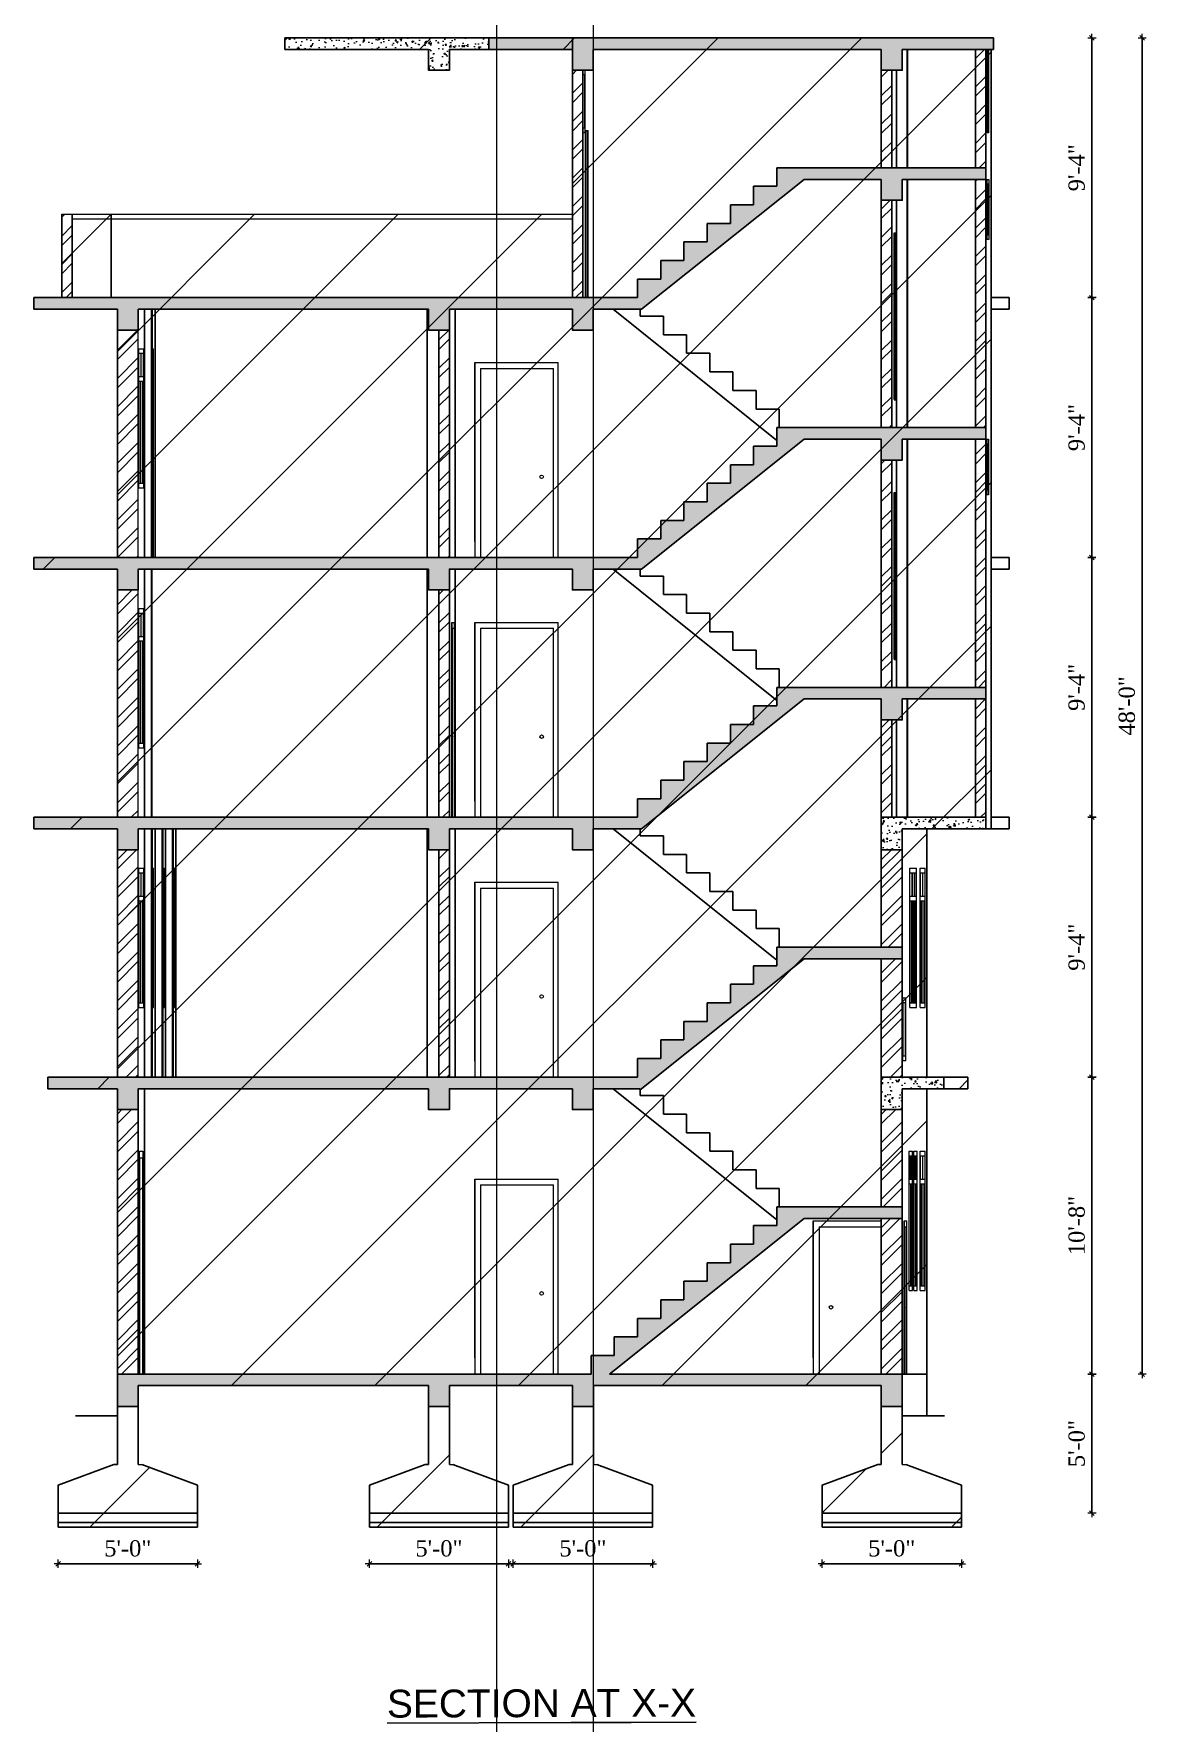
# Model space of a CAD drawing. Header units: inches. Extents: x 4069 to 291496, y -47643 to 12535.
# Drawn here: x 145313 to 145792, y -25681 to -24953 of the extents above; entities that cross this region are included whole.
import ezdxf

# ---------------------------------------------------------------- set-up
doc = ezdxf.new("R2010")
doc.units = ezdxf.units.IN
doc.header["$LTSCALE"] = 5
doc.header["$MEASUREMENT"] = 0
for name, color, linetype, lineweight in [('A-WALL', 7, 'Continuous', 9), ('Dimension', 7, 'Continuous', 18), ('dimention', 5, 'Continuous', 9), ('DOOR', 62, 'Continuous', 0), ('Railing', 43, 'Continuous', 18), ('win', 5, 'Continuous', 18)]:
    doc.layers.add(name, color=color, linetype=linetype, lineweight=lineweight)
doc.layers.add('column', color=4, linetype='Continuous')
doc.layers.add('WALL', color=7, linetype='Continuous')
doc.layers.add('dim line', color=7, linetype='Continuous', lineweight=15, true_color=0xfab2b2)
doc.styles.add('DIMTEXT', font='arial.ttf', dxfattribs={"height": 8})
doc.styles.add('ordinary', font='times.ttf')
doc.dimstyles.new('Copy of 96', dxfattribs={"dimtxt": 7, "dimasz": 4, "dimexe": 0.5, "dimexo": 0.5, "dimgap": 3, "dimtad": 1, "dimdec": 1, "dimzin": 11, "dimdsep": 46, "dimlunit": 4, "dimtxsty": 'ordinary', "dimblk": 'OBLIQUE', "dimcen": 0.09, "dimse1": 1, "dimse2": 1, "dimclrt": 6, "dimazin": 0, "dimtfac": 1, "dimtdec": 1, "dimtix": 1, "dimtmove": 2, "dimatfit": 3, "dimldrblk": 'leader', "dimfxl": 0.5, "dimfxlon": 1, "dimtolj": 1, "dimtzin": 0, "dimarcsym": 0})
pattern_1 = [(50, (-20.605, -1362.925), (7.17260183, -0.62752135), [0.75, -8.25]), (355, (-20.605, -1362.925), (-1.38751334, 7.52192134), [0.6, -6.6]), (100.4514445, (-20.007, -1362.977), (5.78508847, 6.8943999), [0.63740192, -7.01142112]), (46.1842, (-20.605, -1360.925), (10.6724133, -1.6551928), [1.125, -12.375]), (96.6356355, (-19.715, -1361.063), (9.34661946, 9.741186), [0.9561034, -10.5171376]), (351.184164, (-20.605, -1360.925), (9.34661945, 9.741186), [0.9, -9.9]), (21, (-19.605, -1361.425), (5.96907052, -4.0261889), [0.75, -8.25]), (326, (-19.605, -1361.425), (2.43315332, 7.25150045), [0.6, -6.6]), (71.451445, (-19.1074, -1361.7605), (8.40222377, 3.22531153), [0.6374019, -7.01142112]), (37.5, (-20.6048, -1362.925), (0.121598553, 3.32893854), [0, -6.52, 0, -6.7, 0, -6.625]), (7.5, (-20.605, -1362.925), (2.630695374, 3.94411712), [0, -3.82, 0, -6.37, 0, -2.525]), (327.5, (-22.8348, -1362.925), (5.33822436, -0.225548717), [0, -2.5, 0, -7.8, 0, -10.35]), (317.5, (-23.835, -1362.925), (5.8318617, 1.00104982), [0, -3.25, 0, -5.18, 0, -7.35])]
pattern_2 = [(45, (-20.605, -1362.925), (-6.098796, 6.098796), []), (45, (-16.539, -1362.925), (-6.098796, 6.098796), [])]

msp = doc.modelspace()

# ---------------------------------------------------------------- texts
at = {"layer": 'column', "color": 0, "insert": (145531.33627, -25666.19201), "char_height": 12, "width": 216.2724828, "attachment_point": 2, "rotation": 0.20565602, "style": 'DIMTEXT'}
msp.add_mtext('{\\LSECTION AT X-X}', dxfattribs=at)

# ---------------------------------------------------------------- blocks, each defined once
blk = doc.blocks.new('oblique')
at = {"color": 0, "lineweight": -2}
blk.add_line((0.25, 0.25), (-0.25, -0.25), dxfattribs=at)
at = {"layer": 'dim line', "lineweight": 9}
for p, q in [((-0.4375, 0), (0.4375, 0)), ((0, 0.4375), (0, -0.4375))]:
    blk.add_line(p, q, dxfattribs=at)
blk = doc.blocks.new('*D5151')
at = {"layer": 'A-WALL', "color": 0, "lineweight": -2, "ltscale": 50, "transparency": 16777216}
blk.add_line((145323.13, -25612.06), (145383.09, -25612.06), dxfattribs=at)
at = {"layer": 'Defpoints', "color": 0, "ltscale": 50, "transparency": 16777216}
for p in [(145323.13, -25596.27), (145383.09, -25596.27), (145383.09, -25612.06)]:
    blk.add_point(p, dxfattribs=at)
at = {"layer": 'A-WALL', "color": 0, "lineweight": -2, "ltscale": 50, "transparency": 16777216, "xscale": 4, "yscale": 4, "zscale": 4, "rotation": 180}
blk.add_blockref('oblique', (145323.13, -25612.06), dxfattribs=at)
at = {"layer": 'A-WALL', "color": 0, "lineweight": -2, "ltscale": 50, "transparency": 16777216, "xscale": 4, "yscale": 4, "zscale": 4}
blk.add_blockref('oblique', (145383.09, -25612.06), dxfattribs=at)
at = {"layer": 'A-WALL', "color": 6, "ltscale": 50, "transparency": 16777216, "insert": (145353.11, -25605.5), "char_height": 7, "attachment_point": 5, "style": 'ordinary'}
blk.add_mtext('\\A1;5\'-0"', dxfattribs=at)
blk = doc.blocks.new('_OBLIQUE')
at = {"color": 0, "linetype": 'ByBlock'}
blk.add_line((-0.5, -0.5), (0.5, 0.5), dxfattribs=at)
blk = doc.blocks.new('leader')
at = {"layer": 'Dimension'}
for p, q in [((0, -4.33), (0, 4.33)), ((-4.42, 0), (4.42, 0))]:
    blk.add_line(p, q, dxfattribs=at)
blk = doc.blocks.new('*D5152')
at = {"layer": 'A-WALL', "color": 0, "lineweight": -2, "ltscale": 50, "transparency": 16777216}
blk.add_line((145457.19, -25612.06), (145517.19, -25612.06), dxfattribs=at)
at = {"layer": 'Defpoints', "color": 0, "ltscale": 50, "transparency": 16777216}
for p in [(145457.19, -25596.27), (145517.19, -25596.27), (145517.19, -25612.06)]:
    blk.add_point(p, dxfattribs=at)
at = {"layer": 'A-WALL', "color": 0, "lineweight": -2, "ltscale": 50, "transparency": 16777216, "xscale": 4, "yscale": 4, "zscale": 4, "rotation": 180}
blk.add_blockref('oblique', (145457.19, -25612.06), dxfattribs=at)
at = {"layer": 'A-WALL', "color": 0, "lineweight": -2, "ltscale": 50, "transparency": 16777216, "xscale": 4, "yscale": 4, "zscale": 4}
blk.add_blockref('oblique', (145517.19, -25612.06), dxfattribs=at)
at = {"layer": 'A-WALL', "color": 6, "ltscale": 50, "transparency": 16777216, "insert": (145487.19, -25605.5), "char_height": 7, "attachment_point": 5, "style": 'ordinary'}
blk.add_mtext('\\A1;5\'-0"', dxfattribs=at)
blk = doc.blocks.new('*D5153')
at = {"layer": 'A-WALL', "color": 0, "lineweight": -2, "ltscale": 50, "transparency": 16777216}
blk.add_line((145519.21, -25612.06), (145579.21, -25612.06), dxfattribs=at)
at = {"layer": 'Defpoints', "color": 0, "ltscale": 50, "transparency": 16777216}
for p in [(145519.21, -25596.27), (145579.21, -25596.27), (145579.21, -25612.06)]:
    blk.add_point(p, dxfattribs=at)
at = {"layer": 'A-WALL', "color": 0, "lineweight": -2, "ltscale": 50, "transparency": 16777216, "xscale": 4, "yscale": 4, "zscale": 4, "rotation": 180}
blk.add_blockref('oblique', (145519.21, -25612.06), dxfattribs=at)
at = {"layer": 'A-WALL', "color": 0, "lineweight": -2, "ltscale": 50, "transparency": 16777216, "xscale": 4, "yscale": 4, "zscale": 4}
blk.add_blockref('oblique', (145579.21, -25612.06), dxfattribs=at)
at = {"layer": 'A-WALL', "color": 6, "ltscale": 50, "transparency": 16777216, "insert": (145549.21, -25605.5), "char_height": 7, "attachment_point": 5, "style": 'ordinary'}
blk.add_mtext('\\A1;5\'-0"', dxfattribs=at)
blk = doc.blocks.new('*D5154')
at = {"layer": 'A-WALL', "color": 0, "lineweight": -2, "ltscale": 50, "transparency": 16777216}
blk.add_line((145652.28, -25612.06), (145712.28, -25612.06), dxfattribs=at)
at = {"layer": 'Defpoints', "color": 0, "ltscale": 50, "transparency": 16777216}
for p in [(145652.28, -25596.27), (145712.28, -25596.27), (145712.28, -25612.06)]:
    blk.add_point(p, dxfattribs=at)
at = {"layer": 'A-WALL', "color": 0, "lineweight": -2, "ltscale": 50, "transparency": 16777216, "xscale": 4, "yscale": 4, "zscale": 4, "rotation": 180}
blk.add_blockref('oblique', (145652.28, -25612.06), dxfattribs=at)
at = {"layer": 'A-WALL', "color": 0, "lineweight": -2, "ltscale": 50, "transparency": 16777216, "xscale": 4, "yscale": 4, "zscale": 4}
blk.add_blockref('oblique', (145712.28, -25612.06), dxfattribs=at)
at = {"layer": 'A-WALL', "color": 6, "ltscale": 50, "transparency": 16777216, "insert": (145682.28, -25605.5), "char_height": 7, "attachment_point": 5, "style": 'ordinary'}
blk.add_mtext('\\A1;5\'-0"', dxfattribs=at)
blk = doc.blocks.new('*D5144')
at = {"layer": 'A-WALL', "color": 0, "lineweight": -2, "ltscale": 50, "transparency": 16777216}
blk.add_line((145768.54, -25530.3), (145768.54, -25402.3), dxfattribs=at)
at = {"layer": 'Defpoints', "color": 0, "ltscale": 50, "transparency": 16777216}
for p in [(145687, -25402.3), (145768.54, -25402.3), (145687, -25530.3)]:
    blk.add_point(p, dxfattribs=at)
at = {"layer": 'A-WALL', "color": 0, "lineweight": -2, "ltscale": 50, "transparency": 16777216, "xscale": 4, "yscale": 4, "zscale": 4}
for p, rotation in [((145768.54, -25402.3), 90), ((145768.54, -25530.3), 270)]:
    blk.add_blockref('oblique', p, dxfattribs=dict(at, rotation=rotation))
at = {"layer": 'A-WALL', "color": 6, "ltscale": 50, "transparency": 16777216, "insert": (145761.97, -25466.3), "char_height": 7, "attachment_point": 5, "rotation": 90, "style": 'ordinary'}
blk.add_mtext('\\A1;10\'-8"', dxfattribs=at)
blk = doc.blocks.new('*D5145')
at = {"layer": 'A-WALL', "color": 0, "lineweight": -2, "ltscale": 50, "transparency": 16777216}
blk.add_line((145768.54, -25402.3), (145768.54, -25290.3), dxfattribs=at)
at = {"layer": 'Defpoints', "color": 0, "ltscale": 50, "transparency": 16777216}
for p in [(145555.13, -25290.3), (145768.54, -25290.3), (145687, -25402.3)]:
    blk.add_point(p, dxfattribs=at)
at = {"layer": 'A-WALL', "color": 0, "lineweight": -2, "ltscale": 50, "transparency": 16777216, "xscale": 4, "yscale": 4, "zscale": 4}
for p, rotation in [((145768.54, -25290.3), 90), ((145768.54, -25402.3), 270)]:
    blk.add_blockref('oblique', p, dxfattribs=dict(at, rotation=rotation))
at = {"layer": 'A-WALL', "color": 6, "ltscale": 50, "transparency": 16777216, "insert": (145761.96, -25346.3), "char_height": 7, "attachment_point": 5, "rotation": 90, "style": 'ordinary'}
blk.add_mtext('\\A1;9\'-4"', dxfattribs=at)
blk = doc.blocks.new('*D5146')
at = {"layer": 'A-WALL', "color": 0, "lineweight": -2, "ltscale": 50, "transparency": 16777216}
blk.add_line((145768.51, -25290.3), (145768.51, -25178.3), dxfattribs=at)
at = {"layer": 'Defpoints', "color": 0, "ltscale": 50, "transparency": 16777216}
for p in [(145558.96, -25178.3), (145768.51, -25178.3), (145555.13, -25290.3)]:
    blk.add_point(p, dxfattribs=at)
at = {"layer": 'A-WALL', "color": 0, "lineweight": -2, "ltscale": 50, "transparency": 16777216, "xscale": 4, "yscale": 4, "zscale": 4}
for p, rotation in [((145768.51, -25178.3), 90), ((145768.51, -25290.3), 270)]:
    blk.add_blockref('oblique', p, dxfattribs=dict(at, rotation=rotation))
at = {"layer": 'A-WALL', "color": 6, "ltscale": 50, "transparency": 16777216, "insert": (145761.94, -25234.3), "char_height": 7, "attachment_point": 5, "rotation": 90, "style": 'ordinary'}
blk.add_mtext('\\A1;9\'-4"', dxfattribs=at)
blk = doc.blocks.new('*D5147')
at = {"layer": 'A-WALL', "color": 0, "lineweight": -2, "ltscale": 50, "transparency": 16777216}
blk.add_line((145768.52, -25178.3), (145768.52, -25066.3), dxfattribs=at)
at = {"layer": 'Defpoints', "color": 0, "ltscale": 50, "transparency": 16777216}
for p in [(145565.4, -25066.3), (145768.52, -25066.3), (145558.96, -25178.3)]:
    blk.add_point(p, dxfattribs=at)
at = {"layer": 'A-WALL', "color": 0, "lineweight": -2, "ltscale": 50, "transparency": 16777216, "xscale": 4, "yscale": 4, "zscale": 4}
for p, rotation in [((145768.52, -25066.3), 90), ((145768.52, -25178.3), 270)]:
    blk.add_blockref('oblique', p, dxfattribs=dict(at, rotation=rotation))
at = {"layer": 'A-WALL', "color": 6, "ltscale": 50, "transparency": 16777216, "insert": (145761.95, -25122.3), "char_height": 7, "attachment_point": 5, "rotation": 90, "style": 'ordinary'}
blk.add_mtext('\\A1;9\'-4"', dxfattribs=at)
blk = doc.blocks.new('*D5148')
at = {"layer": 'A-WALL', "color": 0, "lineweight": -2, "ltscale": 50, "transparency": 16777216}
blk.add_line((145768.54, -25066.3), (145768.54, -24954.3), dxfattribs=at)
at = {"layer": 'Defpoints', "color": 0, "ltscale": 50, "transparency": 16777216}
for p in [(145571.29, -24954.3), (145768.54, -24954.3), (145565.4, -25066.3)]:
    blk.add_point(p, dxfattribs=at)
at = {"layer": 'A-WALL', "color": 0, "lineweight": -2, "ltscale": 50, "transparency": 16777216, "xscale": 4, "yscale": 4, "zscale": 4}
for p, rotation in [((145768.54, -24954.3), 90), ((145768.54, -25066.3), 270)]:
    blk.add_blockref('oblique', p, dxfattribs=dict(at, rotation=rotation))
at = {"layer": 'A-WALL', "color": 6, "ltscale": 50, "transparency": 16777216, "insert": (145761.96, -25010.3), "char_height": 7, "attachment_point": 5, "rotation": 90, "style": 'ordinary'}
blk.add_mtext('\\A1;9\'-4"', dxfattribs=at)
blk = doc.blocks.new('*D5149')
at = {"layer": 'A-WALL', "color": 0, "lineweight": -2, "ltscale": 50, "transparency": 16777216}
blk.add_line((145768.54, -25530.3), (145768.54, -25590.27), dxfattribs=at)
at = {"layer": 'Defpoints', "color": 0, "ltscale": 50, "transparency": 16777216}
for p in [(145687, -25530.3), (145712.5, -25590.27), (145768.54, -25590.27)]:
    blk.add_point(p, dxfattribs=at)
at = {"layer": 'A-WALL', "color": 0, "lineweight": -2, "ltscale": 50, "transparency": 16777216, "xscale": 4, "yscale": 4, "zscale": 4}
for p, rotation in [((145768.54, -25530.3), 90), ((145768.54, -25590.27), 270)]:
    blk.add_blockref('oblique', p, dxfattribs=dict(at, rotation=rotation))
at = {"layer": 'A-WALL', "color": 6, "ltscale": 50, "transparency": 16777216, "insert": (145761.97, -25560.29), "char_height": 7, "attachment_point": 5, "rotation": 90, "style": 'ordinary'}
blk.add_mtext('\\A1;5\'-0"', dxfattribs=at)
blk = doc.blocks.new('*D5150')
at = {"layer": 'A-WALL', "color": 0, "lineweight": -2, "ltscale": 50, "transparency": 16777216}
blk.add_line((145790.16, -25530.3), (145790.16, -24954.3), dxfattribs=at)
at = {"layer": 'Defpoints', "color": 0, "ltscale": 50, "transparency": 16777216}
for p in [(145687, -24954.3), (145790.16, -24954.3), (145687, -25530.3)]:
    blk.add_point(p, dxfattribs=at)
at = {"layer": 'A-WALL', "color": 0, "lineweight": -2, "ltscale": 50, "transparency": 16777216, "xscale": 4, "yscale": 4, "zscale": 4}
for p, rotation in [((145790.16, -24954.3), 90), ((145790.16, -25530.3), 270)]:
    blk.add_blockref('oblique', p, dxfattribs=dict(at, rotation=rotation))
at = {"layer": 'A-WALL', "color": 6, "ltscale": 50, "transparency": 16777216, "insert": (145783.6, -25242.3), "char_height": 7, "attachment_point": 5, "rotation": 90, "style": 'ordinary'}
blk.add_mtext('\\A1;48\'-0"', dxfattribs=at)

# ---------------------------------------------------------------- dimensions: what is measured, and where the dimension line sits
at = {"layer": 'A-WALL', "ltscale": 50}
for base, p1, p2, picture, middle in [((145768.535, -24954.30102), (145565.40208, -25066.30102), (145571.29371, -24954.30102), '*D5148', (145761.96434, -25010.30102)), ((145790.15899, -24954.30102), (145687.00402, -25530.30102), (145687.00402, -24954.30102), '*D5150', (145783.59843, -25242.30102)), ((145768.52394, -25066.30102), (145558.96044, -25178.30102), (145565.40208, -25066.30102), '*D5147', (145761.95329, -25122.30102)), ((145768.51457, -25178.30102), (145555.13381, -25290.30102), (145558.96044, -25178.30102), '*D5146', (145761.94391, -25234.30102)), ((145768.535, -25290.30102), (145687.00402, -25402.30102), (145555.13381, -25290.30102), '*D5145', (145761.96434, -25346.30102)), ((145768.535, -25402.30102), (145687.00402, -25530.30102), (145687.00402, -25402.30102), '*D5144', (145761.97444, -25466.30102)), ((145768.535, -25590.26925), (145687.00402, -25530.30102), (145712.50402, -25590.26925), '*D5149', (145761.97444, -25560.28514))]:
    dim = msp.add_linear_dim(base=base, p1=p1, p2=p2, angle=90, dimstyle='Copy of 96', override={"dimdec": 0, "dimblk": 'oblique', "dimtdec": 0, "dimarcsym": 1}, dxfattribs=at)
    dim.commit()
    dim.dimension.update_dxf_attribs({"geometry": picture, "text_midpoint": middle})
for base, p1, p2, picture, middle in [((145383.08659, -25612.05939), (145323.12521, -25596.26925), (145383.08659, -25596.26925), '*D5151', (145353.1059, -25605.49883)), ((145517.18892, -25612.05939), (145457.18892, -25596.26925), (145517.18892, -25596.26925), '*D5152', (145487.18892, -25605.49883)), ((145579.21253, -25612.05939), (145519.21253, -25596.26925), (145579.21253, -25596.26925), '*D5153', (145549.21253, -25605.49883)), ((145712.2758, -25612.05939), (145652.2758, -25596.26925), (145712.2758, -25596.26925), '*D5154', (145682.2758, -25605.49883))]:
    dim = msp.add_linear_dim(base=base, p1=p1, p2=p2, dimstyle='Copy of 96', override={"dimdec": 0, "dimblk": 'oblique', "dimtdec": 0, "dimarcsym": 1}, dxfattribs=at)
    dim.commit()
    dim.dimension.update_dxf_attribs({"geometry": picture, "text_midpoint": middle})

# ---------------------------------------------------------------- hatches: boundary and pattern name
at = {"layer": 'A-WALL', "ltscale": 40, "true_color": 0xf26722}
h = msp.add_hatch(dxfattribs=at)
h.set_pattern_fill('AR-CONC', color=30)
h.set_pattern_definition(pattern_1)
h.paths.add_polyline_path([(145491.68892, -24959.30102), (145508.69649, -24959.30102), (145508.69649, -24954.30102), (145420.80792, -24954.30102), (145420.80792, -24959.30102), (145482.72754, -24959.30102), (145482.72754, -24968.30102), (145491.68892, -24968.30102)])
h = msp.add_hatch(dxfattribs=at)
h.set_pattern_fill('AR-CONC', color=30)
h.set_pattern_definition(pattern_1)
h.paths.add_polyline_path([(145726.15254, -24954.30102), (145712.5131, -24954.30102), (145544.71253, -24954.30102), (145544.71253, -24968.30102), (145553.67392, -24968.30102), (145553.67392, -24959.30102), (145677.77981, -24959.30102), (145677.77981, -24968.30102), (145686.7758, -24968.30102), (145686.7758, -24959.30102), (145725.12554, -24959.30102), (145726.15254, -24959.30102)])
h.paths.add_polyline_path([(145544.71253, -24954.30102), (145508.69649, -24954.30102), (145508.69649, -24959.30102), (145544.71253, -24959.30102)])
h = msp.add_hatch(dxfattribs=at)
h.set_pattern_fill('AR-CONC', color=30)
h.set_pattern_definition(pattern_1)
h.paths.add_polyline_path([(145644.51472, -25015.30102), (145677.77179, -25015.30102), (145677.77981, -25015.30102), (145677.77981, -25024.30102), (145686.7758, -25024.30102), (145686.7758, -25015.30102), (145722.79184, -25015.30102), (145722.79184, -25010.30102), (145677.77179, -25010.30102), (145632.75182, -25010.30102), (145632.75182, -25018.30102), (145622.74471, -25018.30102), (145622.74471, -25026.30102), (145612.74064, -25026.30102), (145612.74064, -25034.30102), (145602.73845, -25034.30102), (145602.73845, -25042.30102), (145592.73248, -25042.30102), (145592.73248, -25050.30102), (145582.7195, -25050.30102), (145582.7195, -25058.30102), (145572.72433, -25058.30102), (145572.72433, -25066.30102), (145348.62521, -25066.30102), (145312.60917, -25066.30102), (145312.60917, -25071.30102), (145348.62521, -25071.30102), (145348.62521, -25080.30102), (145357.58659, -25080.30102), (145357.58659, -25071.30102), (145482.72754, -25071.30102), (145482.72754, -25080.30102), (145491.68491, -25080.30102), (145491.68491, -25071.30102), (145491.68892, -25071.30102), (145544.71253, -25071.30102), (145544.71253, -25080.30102), (145553.67392, -25080.30102), (145553.67392, -25071.30102), (145574.46539, -25071.30102)])
h = msp.add_hatch(dxfattribs=at)
h.set_pattern_fill('AR-CONC', color=30)
h.set_pattern_definition(pattern_1)
h.paths.add_polyline_path([(145491.68491, -25183.30102), (145491.68892, -25183.30102), (145544.71253, -25183.30102), (145544.71253, -25192.30102), (145553.67392, -25192.30102), (145553.67392, -25183.30102), (145574.46623, -25183.30102), (145644.51036, -25127.30102), (145677.77981, -25127.30102), (145677.77981, -25136.30102), (145686.7758, -25136.30102), (145686.7758, -25127.30102), (145722.79184, -25127.30102), (145722.79184, -25122.30102), (145632.75182, -25122.30102), (145632.75182, -25130.30102), (145622.74471, -25130.30102), (145622.74471, -25138.30102), (145612.74064, -25138.30102), (145612.74064, -25146.30102), (145602.73845, -25146.30102), (145602.73845, -25154.30102), (145592.73248, -25154.30102), (145592.73248, -25162.30102), (145582.7195, -25162.30102), (145582.7195, -25170.30102), (145572.72433, -25170.30102), (145572.72433, -25178.30102), (145348.62521, -25178.30102), (145312.60917, -25178.30102), (145312.60917, -25183.30102), (145348.62521, -25183.30102), (145348.62521, -25192.30102), (145357.58659, -25192.30102), (145357.58659, -25183.30102), (145482.72754, -25183.30102), (145482.72754, -25192.30102), (145491.68491, -25192.30102)])
h = msp.add_hatch(dxfattribs=at)
h.set_pattern_fill('AR-CONC', color=30)
h.set_pattern_definition(pattern_1)
h.paths.add_polyline_path([(145644.51036, -25239.30102), (145677.77981, -25239.30102), (145677.77981, -25248.30102), (145686.7758, -25248.30102), (145686.7758, -25239.30102), (145722.79184, -25239.30102), (145722.79184, -25234.30102), (145632.75182, -25234.30102), (145632.75182, -25242.30102), (145622.74471, -25242.30102), (145622.74471, -25250.30102), (145612.74064, -25250.30102), (145612.74064, -25258.30102), (145602.73845, -25258.30102), (145602.73845, -25266.30102), (145592.73248, -25266.30102), (145592.73248, -25274.30102), (145582.7195, -25274.30102), (145582.7195, -25282.30102), (145572.72433, -25282.30102), (145572.72433, -25290.30102), (145348.62521, -25290.30102), (145312.60902, -25290.30102), (145312.60902, -25295.30102), (145348.62521, -25295.30102), (145348.62521, -25304.30102), (145357.58659, -25304.30102), (145357.58659, -25295.30102), (145482.72754, -25295.30102), (145482.72754, -25304.30102), (145491.68491, -25304.30102), (145491.68491, -25295.30102), (145491.68892, -25295.30102), (145544.71253, -25295.30102), (145544.71253, -25304.30102), (145553.67392, -25304.30102), (145553.67392, -25295.30102), (145574.46623, -25295.30102)])
h = msp.add_hatch(dxfattribs=at)
h.set_pattern_fill('AR-CONC', color=30)
h.set_pattern_definition(pattern_1)
h.paths.add_polyline_path([(145722.79184, -25290.30102), (145677.77981, -25290.30102), (145677.77981, -25304.30102), (145686.7758, -25304.30102), (145686.7758, -25295.30102), (145722.79184, -25295.30102)])
h = msp.add_hatch(dxfattribs=at)
h.set_pattern_fill('AR-CONC', color=30)
h.set_pattern_definition(pattern_1)
h.paths.add_polyline_path([(145491.68892, -25407.30102), (145544.71253, -25407.30102), (145544.71253, -25416.30102), (145553.67392, -25416.30102), (145553.67392, -25407.30102), (145574.46623, -25407.30102), (145644.51036, -25351.30102), (145686.7758, -25351.30102), (145686.7758, -25346.30102), (145632.75182, -25346.30102), (145632.75182, -25354.30102), (145622.74471, -25354.30102), (145622.74471, -25362.30102), (145612.74064, -25362.30102), (145612.74064, -25370.30102), (145602.73845, -25370.30102), (145602.73845, -25378.30102), (145592.73248, -25378.30102), (145592.73248, -25386.30102), (145582.7195, -25386.30102), (145582.7195, -25394.30102), (145572.72433, -25394.30102), (145572.72433, -25402.30102), (145348.62521, -25402.30102), (145318.62599, -25402.30102), (145318.62599, -25407.30102), (145348.62521, -25407.30102), (145348.62521, -25416.30102), (145357.58659, -25416.30102), (145357.58659, -25407.30102), (145482.72754, -25407.30102), (145482.72754, -25416.30102), (145491.68892, -25416.30102)])
h = msp.add_hatch(dxfattribs=at)
h.set_pattern_fill('AR-CONC', color=30)
h.set_pattern_definition(pattern_1)
h.paths.add_polyline_path([(145686.7758, -25407.30102), (145704.78382, -25407.30102), (145704.78382, -25402.30102), (145677.77981, -25402.30102), (145677.77981, -25416.30102), (145686.7758, -25416.30102)])
h = msp.add_hatch(dxfattribs=at)
h.set_pattern_fill('AR-CONC', color=30)
h.set_pattern_definition(pattern_1)
h.paths.add_polyline_path([(145553.71253, -25535.30102), (145677.7758, -25535.30102), (145677.7758, -25544.30102), (145686.7758, -25544.30102), (145686.7758, -25530.30102), (145560.72207, -25530.30102), (145644.50621, -25463.30102), (145686.7758, -25463.30102), (145686.7758, -25458.30102), (145632.75182, -25458.30102), (145632.75182, -25466.30102), (145622.74471, -25466.30102), (145622.74471, -25474.30102), (145612.74064, -25474.30102), (145612.74064, -25482.30102), (145602.73845, -25482.30102), (145602.73845, -25490.30102), (145592.73248, -25490.30102), (145592.73248, -25498.30102), (145582.7195, -25498.30102), (145582.7195, -25506.30102), (145572.72433, -25506.30102), (145572.72433, -25514.30102), (145562.72025, -25514.30102), (145562.72025, -25522.30102), (145552.71617, -25522.30102), (145552.71617, -25530.30102), (145348.62521, -25530.30102), (145348.62521, -25544.30102), (145357.58659, -25544.30102), (145357.58659, -25535.30102), (145482.68892, -25535.30102), (145482.68892, -25544.30102), (145491.68892, -25544.30102), (145491.68892, -25535.30102), (145544.71253, -25535.30102), (145544.71253, -25544.30102), (145553.71253, -25544.30102)])
at = {"layer": 'dimention', "ltscale": 40, "true_color": 0xf26722}
h = msp.add_hatch(dxfattribs=at)
h.set_pattern_fill('ANSI32', color=30, scale=23)
h.set_pattern_definition(pattern_2)
h.paths.add_polyline_path([(145722.79184, -25239.30102), (145718.29384, -25239.30102), (145718.29384, -25290.30102), (145722.79184, -25290.30102)])
h.paths.add_polyline_path([(145722.79184, -25127.30102), (145718.29384, -25127.30102), (145718.29384, -25234.30102), (145722.79184, -25234.30102)])
h.paths.add_polyline_path([(145722.79184, -25015.30102), (145718.29384, -25015.30102), (145718.29384, -25122.30102), (145722.79184, -25122.30102)])
h.paths.add_polyline_path([(145722.79184, -24959.30102), (145718.29384, -24959.30102), (145718.29384, -25010.30102), (145722.79184, -25010.30102)])
h = msp.add_hatch(dxfattribs=at)
h.set_pattern_fill('ANSI32', color=30, scale=23)
h.set_pattern_definition(pattern_2)
h.paths.add_polyline_path([(145549.21454, -24968.30102), (145544.71253, -24968.30102), (145544.71253, -25066.30102), (145549.21454, -25066.30102)])
h = msp.add_hatch(dxfattribs=at)
h.set_pattern_fill('ANSI32', color=30, scale=23)
h.set_pattern_definition(pattern_2)
h.paths.add_polyline_path([(145682.2738, -25136.30102), (145677.77179, -25136.30102), (145677.77179, -25234.30102), (145682.2738, -25234.30102)])
h.paths.add_polyline_path([(145682.2738, -25024.30102), (145677.77179, -25024.30102), (145677.77179, -25122.30102), (145682.2738, -25122.30102)])
h.paths.add_polyline_path([(145682.2738, -24968.30102), (145677.77179, -24968.30102), (145677.77179, -25010.30102), (145682.2738, -25010.30102)])
h.paths.add_polyline_path([(145682.2738, -25248.30102), (145677.77981, -25248.30102), (145677.77981, -25239.30102), (145677.77179, -25239.30102), (145677.77179, -25290.30102), (145682.2738, -25290.30102)])
h = msp.add_hatch(dxfattribs=at)
h.set_pattern_fill('ANSI32', color=30, scale=23)
h.set_pattern_definition(pattern_2)
h.paths.add_polyline_path([(145329.11652, -25030.30102), (145324.61452, -25030.30102), (145324.61452, -25066.30102), (145329.11652, -25066.30102)])
h = msp.add_hatch(dxfattribs=at)
h.set_pattern_fill('ANSI32', color=30, scale=23)
h.set_pattern_definition(pattern_2)
h.paths.add_polyline_path([(145357.58659, -25080.30102), (145348.62521, -25080.30102), (145348.62521, -25178.30102), (145357.58659, -25178.30102)])
h = msp.add_hatch(dxfattribs=at)
h.set_pattern_fill('ANSI32', color=30, scale=23)
h.set_pattern_definition(pattern_2)
h.paths.add_polyline_path([(145491.68491, -25080.30102), (145487.18692, -25080.30102), (145487.18692, -25178.30102), (145491.68491, -25178.30102)])
h = msp.add_hatch(dxfattribs=at)
h.set_pattern_fill('ANSI32', color=30, scale=23)
h.set_pattern_definition(pattern_2)
h.paths.add_polyline_path([(145357.58659, -25192.30102), (145348.62521, -25192.30102), (145348.62521, -25290.30102), (145357.58659, -25290.30102)])
h = msp.add_hatch(dxfattribs=at)
h.set_pattern_fill('ANSI32', color=30, scale=23)
h.set_pattern_definition(pattern_2)
h.paths.add_polyline_path([(145491.68491, -25192.30102), (145487.18692, -25192.30102), (145487.18692, -25290.30102), (145491.68491, -25290.30102)])
h = msp.add_hatch(dxfattribs=at)
h.set_pattern_fill('ANSI32', color=30, scale=23)
h.set_pattern_definition(pattern_2)
h.paths.add_polyline_path([(145357.58659, -25304.30102), (145348.62521, -25304.30102), (145348.62521, -25402.30102), (145357.58659, -25402.30102)])
h = msp.add_hatch(dxfattribs=at)
h.set_pattern_fill('ANSI32', color=30, scale=23)
h.set_pattern_definition(pattern_2)
h.paths.add_polyline_path([(145491.68491, -25304.30102), (145487.18692, -25304.30102), (145487.18692, -25402.30102), (145491.68491, -25402.30102)])
h = msp.add_hatch(dxfattribs=at)
h.set_pattern_fill('ANSI32', color=30, scale=23)
h.set_pattern_definition(pattern_2)
h.paths.add_polyline_path([(145686.7758, -25351.30102), (145677.77981, -25351.30102), (145677.77981, -25402.30102), (145686.7758, -25402.30102)])
h.paths.add_polyline_path([(145686.7758, -25304.30102), (145677.77981, -25304.30102), (145677.77981, -25346.30102), (145686.7758, -25346.30102)])
h = msp.add_hatch(dxfattribs=at)
h.set_pattern_fill('ANSI32', color=30, scale=23)
h.set_pattern_definition(pattern_2)
h.paths.add_polyline_path([(145357.58659, -25416.30102), (145348.62521, -25416.30102), (145348.62521, -25530.30102), (145357.58659, -25530.30102)])
h = msp.add_hatch(dxfattribs=at)
h.set_pattern_fill('ANSI32', color=30, scale=23)
h.set_pattern_definition(pattern_2)
h.paths.add_polyline_path([(145686.7758, -25463.30102), (145677.77981, -25463.30102), (145677.77981, -25530.30102), (145686.7758, -25530.30102)])
h.paths.add_polyline_path([(145686.7758, -25416.30102), (145677.77981, -25416.30102), (145677.77981, -25458.30102), (145686.7758, -25458.30102)])
at = {"layer": 'WALL', "linetype": 'ByBlock', "ltscale": 5, "true_color": 0xf8991e}
h = msp.add_hatch(dxfattribs=at)
h.set_pattern_fill('ANSI31', color=30, scale=350)
h.set_pattern_definition([(45, (-20.605, -1362.925), (-30.935922, 30.935922), [])])
h.paths.add_polyline_path([(145420.80792, -24954.30102), (145726.15254, -24954.30102), (145726.15254, -24959.30102), (145725.12554, -24959.30102), (145725.12554, -25066.30102), (145732.81133, -25066.30102), (145732.81133, -25071.30102), (145725.12554, -25071.30102), (145725.12554, -25178.30102), (145732.81133, -25178.30102), (145732.81133, -25183.30102), (145725.12554, -25183.30102), (145725.12554, -25290.30102), (145725.12554, -25295.30102), (145697.43735, -25295.30102), (145697.43735, -25402.30102), (145715.12434, -25402.30102), (145715.12434, -25407.30102), (145697.43735, -25407.30102), (145697.43735, -25530.30102), (145686.7758, -25530.30102), (145686.7758, -25569.26925), (145688.2758, -25569.26925), (145712.2758, -25578.26925), (145712.2758, -25596.26925), (145652.2758, -25596.26925), (145652.2758, -25578.26925), (145676.2758, -25569.26925), (145677.7758, -25569.26925), (145677.7758, -25535.30102), (145553.71253, -25535.30102), (145553.71253, -25569.26925), (145555.21253, -25569.26925), (145579.21253, -25578.26925), (145579.21253, -25596.26925), (145519.21253, -25596.26925), (145519.21253, -25578.26925), (145543.21253, -25569.26925), (145544.71253, -25569.26925), (145544.71253, -25535.30102), (145491.68892, -25535.30102), (145491.68892, -25569.26925), (145493.18892, -25569.26925), (145517.18892, -25578.26925), (145517.18892, -25596.26925), (145457.18892, -25596.26925), (145457.18892, -25578.26925), (145481.18892, -25569.26925), (145482.68892, -25569.26925), (145482.68892, -25535.30102), (145357.58659, -25535.30102), (145357.58659, -25569.26925), (145359.08659, -25569.26925), (145383.08659, -25578.26925), (145383.08659, -25596.26925), (145323.12521, -25596.26925), (145323.12521, -25578.26925), (145347.12521, -25569.26925), (145348.62521, -25569.26925), (145348.62521, -25407.30102), (145318.62599, -25407.30102), (145318.62599, -25402.30102), (145348.62521, -25402.30102), (145348.62521, -25295.30102), (145312.60902, -25295.30102), (145312.60902, -25290.30102), (145348.62521, -25290.30102), (145348.62521, -25183.30102), (145312.60917, -25183.30102), (145312.60917, -25178.30102), (145348.62521, -25178.30102), (145348.62521, -25071.30102), (145312.60917, -25071.30102), (145312.60917, -25066.30102), (145324.61452, -25066.30102), (145324.61452, -25030.30102), (145544.71253, -25030.30102), (145544.71253, -24959.30102), (145491.68892, -24959.30102), (145491.68892, -24968.30102), (145482.72754, -24968.30102), (145482.72754, -24959.30102), (145420.80792, -24959.30102)])

# ---------------------------------------------------------------- linework, layer by layer
at = {"layer": 'A-WALL', "ltscale": 5}
for p, q in [((145677.77179, -25005.30102), (145677.77179, -25010.30102)), ((145722.79184, -25010.30102), (145722.79184, -25005.30102)), ((145677.77179, -25015.30102), (145677.77981, -25015.30102)), ((145357.58659, -25178.30102), (145357.58659, -25071.30102)), ((145682.2738, -25122.30102), (145682.2738, -25071.30102)), ((145684.37501, -25122.30102), (145684.37501, -25071.30102)), ((145683.34549, -25110.30102), (145684.24072, -25110.30102)), ((145357.58659, -25290.30102), (145357.58659, -25183.30102)), ((145683.34549, -25222.30102), (145684.24072, -25222.30102)), ((145357.58659, -25402.30102), (145357.58659, -25295.30102)), ((145357.58659, -25569.26925), (145359.08659, -25569.26925)), ((145491.68892, -25569.26925), (145493.18892, -25569.26925)), ((145553.71253, -25569.26925), (145555.21253, -25569.26925)), ((145686.7758, -25569.26925), (145688.2758, -25569.26925))]:
    msp.add_line(p, q, dxfattribs=at)
for p in [(145512.0521, -23123.42402), (145553.78352, -23113.86569)]:
    msp.add_xline(p, (0, 1), dxfattribs=at)
msp.add_lwpolyline([(145420.80792, -24954.30102), (145726.15254, -24954.30102), (145726.15254, -24959.30102), (145725.12554, -24959.30102), (145725.12554, -25066.30102), (145732.81133, -25066.30102), (145732.81133, -25071.30102), (145725.12554, -25071.30102), (145725.12554, -25178.30102), (145732.81133, -25178.30102), (145732.81133, -25183.30102), (145725.12554, -25183.30102), (145725.12554, -25290.30102), (145725.12554, -25295.30102), (145697.43735, -25295.30102), (145697.43735, -25402.30102), (145715.12434, -25402.30102), (145715.12434, -25407.30102), (145697.43735, -25407.30102), (145697.43735, -25530.30102), (145686.7758, -25530.30102), (145686.7758, -25569.26925), (145688.2758, -25569.26925), (145712.2758, -25578.26925), (145712.2758, -25596.26925), (145652.2758, -25596.26925), (145652.2758, -25578.26925), (145676.2758, -25569.26925), (145677.7758, -25569.26925), (145677.7758, -25535.30102), (145553.71253, -25535.30102), (145553.71253, -25569.26925), (145555.21253, -25569.26925), (145579.21253, -25578.26925), (145579.21253, -25596.26925), (145519.21253, -25596.26925), (145519.21253, -25578.26925), (145543.21253, -25569.26925), (145544.71253, -25569.26925), (145544.71253, -25535.30102), (145491.68892, -25535.30102), (145491.68892, -25569.26925), (145493.18892, -25569.26925), (145517.18892, -25578.26925), (145517.18892, -25596.26925), (145457.18892, -25596.26925), (145457.18892, -25578.26925), (145481.18892, -25569.26925), (145482.68892, -25569.26925), (145482.68892, -25535.30102), (145357.58659, -25535.30102), (145357.58659, -25569.26925), (145359.08659, -25569.26925), (145383.08659, -25578.26925), (145383.08659, -25596.26925), (145323.12521, -25596.26925), (145323.12521, -25578.26925), (145347.12521, -25569.26925), (145348.62521, -25569.26925), (145348.62521, -25407.30102), (145318.62599, -25407.30102), (145318.62599, -25402.30102), (145348.62521, -25402.30102), (145348.62521, -25295.30102), (145312.60902, -25295.30102), (145312.60902, -25290.30102), (145348.62521, -25290.30102), (145348.62521, -25183.30102), (145312.60917, -25183.30102), (145312.60917, -25178.30102), (145348.62521, -25178.30102), (145348.62521, -25071.30102), (145312.60917, -25071.30102), (145312.60917, -25066.30102), (145324.61452, -25066.30102), (145324.61452, -25030.30102), (145544.71253, -25030.30102), (145544.71253, -24959.30102), (145491.68892, -24959.30102), (145491.68892, -24968.30102), (145482.72754, -24968.30102), (145482.72754, -24959.30102), (145420.80792, -24959.30102), (145420.80792, -24954.30102)], dxfattribs=at)
for centre, radius in [((145684.06265, -25068.80102), 0.01909), ((145363.97207, -25118.80102), 0.01909), ((145531.41803, -25143.55102), 0.7664), ((145684.06265, -25180.80102), 0.01909), ((145493.69681, -25255.55102), 0.02649), ((145531.41803, -25255.55102), 0.7664), ((145531.41803, -25367.55102), 0.7664), ((145531.41803, -25495.55102), 0.7664), ((145656.12553, -25501.55102), 0.7664), ((145687.90773, -25501.55102), 0.02288)]:
    msp.add_circle(centre, radius, dxfattribs=at)
at = {"layer": 'DOOR', "lineweight": 13}
for p, q in [((145550.34374, -25066.30102), (145550.34374, -24994.30102)), ((145550.34374, -24994.30102), (145550.34374, -25066.30102)), ((145550.34374, -24994.30102), (145551.41801, -24994.30102)), ((145550.41834, -24994.37562), (145550.41834, -25066.30102)), ((145550.41834, -24994.37562), (145551.35833, -24994.37562)), ((145551.35833, -25066.30102), (145551.35833, -24994.37562)), ((145551.41801, -25066.30102), (145551.41801, -24994.30102)), ((145683.34549, -25110.12837), (145683.34549, -25038.30102)), ((145683.34549, -25038.30102), (145683.34549, -25110.30102)), ((145683.34549, -25038.30102), (145684.24072, -25038.30102)), ((145683.40776, -25038.36329), (145683.40776, -25110.30102)), ((145683.40776, -25038.36329), (145684.19091, -25038.36329)), ((145684.19091, -25110.30102), (145684.19091, -25038.36329)), ((145684.24072, -25110.30102), (145684.24072, -25038.30102)), ((145363.58281, -25088.30102), (145364.15013, -25088.30102)), ((145363.58281, -25088.36329), (145364.10032, -25088.36329)), ((145364.10032, -25178.30102), (145364.10032, -25088.36329)), ((145364.15013, -25178.30102), (145364.15013, -25088.30102)), ((145502.62368, -25171.36916), (145502.62368, -25094.30102)), ((145502.62368, -25094.30102), (145502.62368, -25178.30102)), ((145502.62368, -25094.30102), (145538.56755, -25094.30102)), ((145538.56755, -25178.30102), (145538.56755, -25094.30102)), ((145505.12368, -25096.80102), (145505.12368, -25178.30102)), ((145505.12368, -25096.80102), (145536.56755, -25096.80102)), ((145536.56755, -25178.30102), (145536.56755, -25096.80102)), ((145683.34549, -25222.12837), (145683.34549, -25150.30102)), ((145683.34549, -25150.30102), (145683.34549, -25222.30102)), ((145683.34549, -25150.30102), (145684.24072, -25150.30102)), ((145683.40776, -25150.36329), (145683.40776, -25222.30102)), ((145683.40776, -25150.36329), (145684.19091, -25150.36329)), ((145684.19091, -25222.30102), (145684.19091, -25150.36329)), ((145684.24072, -25222.30102), (145684.24072, -25150.30102)), ((145492.79409, -25290.09384), (145492.79409, -25206.30102)), ((145492.79409, -25206.30102), (145492.79409, -25290.30102)), ((145492.79409, -25206.30102), (145493.86836, -25206.30102)), ((145492.86881, -25208.80102), (145492.86881, -25290.30102)), ((145492.86881, -25208.80102), (145493.80859, -25208.80102)), ((145493.80859, -25290.30102), (145493.80859, -25208.80102)), ((145493.86836, -25290.30102), (145493.86836, -25206.30102)), ((145502.62368, -25283.36916), (145502.62368, -25206.30102)), ((145502.62368, -25206.30102), (145502.62368, -25290.30102)), ((145502.62368, -25206.30102), (145538.56755, -25206.30102)), ((145505.12368, -25208.80102), (145505.12368, -25290.30102)), ((145505.12368, -25208.80102), (145536.56755, -25208.80102)), ((145536.56755, -25290.30102), (145536.56755, -25208.80102)), ((145538.56755, -25290.30102), (145538.56755, -25206.30102)), ((145502.62368, -25395.36916), (145502.62368, -25318.30102)), ((145502.62368, -25318.30102), (145502.62368, -25402.30102)), ((145502.62368, -25318.30102), (145538.56755, -25318.30102)), ((145505.12368, -25320.80102), (145505.12368, -25402.30102)), ((145505.12368, -25320.80102), (145536.56755, -25320.80102)), ((145536.56755, -25402.30102), (145536.56755, -25320.80102)), ((145538.56755, -25402.30102), (145538.56755, -25318.30102)), ((145502.62368, -25523.36916), (145502.62368, -25446.30102)), ((145502.62368, -25446.30102), (145502.62368, -25530.30102)), ((145502.62368, -25446.30102), (145538.56755, -25446.30102)), ((145505.12368, -25448.80102), (145505.12368, -25530.30102)), ((145505.12368, -25448.80102), (145536.56755, -25448.80102)), ((145536.56755, -25530.30102), (145536.56755, -25448.80102)), ((145538.56755, -25530.30102), (145538.56755, -25446.30102)), ((145648.47601, -25523.36916), (145648.47601, -25464.30102)), ((145648.47601, -25464.30102), (145648.47601, -25530.30102)), ((145648.47601, -25464.30102), (145677.77981, -25464.30102)), ((145650.97601, -25466.80102), (145650.97601, -25530.30102)), ((145650.97601, -25466.80102), (145677.77981, -25466.80102)), ((145687.67936, -25530.09407), (145687.67936, -25464.30102)), ((145687.67936, -25464.30102), (145687.67936, -25530.30102)), ((145687.67936, -25464.30102), (145688.75364, -25464.30102)), ((145687.754, -25466.80102), (145687.754, -25530.30102)), ((145687.754, -25466.80102), (145688.69393, -25466.80102)), ((145688.69393, -25530.30102), (145688.69393, -25466.80102)), ((145688.75364, -25530.30102), (145688.75364, -25464.30102))]:
    msp.add_line(p, q, dxfattribs=at)
at = {"layer": 'DOOR'}
msp.add_lwpolyline([(145358.19612, -25437.30102), (145358.1969, -25530.30102), (145358.10734, -25530.30102), (145358.10656, -25434.30102), (145359.65829, -25434.30102), (145359.65907, -25530.30102), (145359.56951, -25530.30102), (145359.56872, -25437.30102)], close=True, dxfattribs=at)
at = {"layer": 'Railing', "color": 30}
for p, q in [((145324.61452, -25030.30102), (145544.71253, -25030.30102)), ((145329.11652, -25032.30102), (145544.71253, -25032.30102))]:
    msp.add_line(p, q, dxfattribs=at)
at = {"layer": 'WALL', "color": 2, "linetype": 'ByBlock', "ltscale": 5}
for p, q in [((145420.80792, -24954.30102), (145712.5131, -24954.30102)), ((145420.80792, -24954.30102), (145420.80792, -24959.30102)), ((145508.69649, -24959.30102), (145508.69649, -24954.30102)), ((145544.71253, -24954.30102), (145544.71253, -25066.30102)), ((145712.5131, -24954.30102), (145726.15254, -24954.30102)), ((145726.15254, -24954.30102), (145726.15254, -24959.30102)), ((145482.72754, -24959.30102), (145420.80792, -24959.30102)), ((145544.71253, -24959.30102), (145491.68892, -24959.30102)), ((145553.67392, -24959.30102), (145677.77981, -24959.30102)), ((145677.77179, -24959.30102), (145677.77179, -25010.30102)), ((145686.7758, -24959.30102), (145725.12554, -24959.30102)), ((145688.873, -25010.30102), (145688.873, -24959.30102)), ((145689.00729, -25010.30102), (145689.00729, -24959.30102)), ((145718.29384, -25010.30102), (145718.29384, -24959.30102)), ((145722.79184, -25295.30102), (145722.79184, -24959.30102)), ((145725.12554, -24959.30102), (145725.12554, -25295.30102)), ((145725.12554, -24959.30102), (145726.15254, -24959.30102)), ((145549.21454, -24968.30102), (145549.21454, -25066.30102)), ((145682.2738, -25010.30102), (145682.2738, -24968.30102)), ((145684.37501, -25010.30102), (145684.37501, -24968.30102)), ((145574.46539, -25071.30102), (145644.51472, -25015.30102)), ((145632.75182, -25018.30102), (145632.75182, -25010.30102)), ((145632.75182, -25010.30102), (145677.77179, -25010.30102)), ((145644.51472, -25015.30102), (145677.77179, -25015.30102)), ((145722.79184, -25010.30102), (145677.77179, -25010.30102)), ((145677.77179, -25015.30102), (145677.77179, -25122.30102)), ((145686.7758, -25015.30102), (145722.79184, -25015.30102)), ((145688.873, -25122.30102), (145688.873, -25015.30102)), ((145689.00729, -25122.30102), (145689.00729, -25015.30102)), ((145718.29384, -25122.30102), (145718.29384, -25015.30102)), ((145622.74471, -25026.30102), (145622.74471, -25018.30102)), ((145622.74471, -25018.30102), (145632.75182, -25018.30102)), ((145324.61452, -25030.30102), (145324.61452, -25066.30102)), ((145329.11652, -25066.30102), (145329.11652, -25030.30102)), ((145345.99966, -25066.30102), (145345.99966, -25030.30102)), ((145612.74064, -25034.30102), (145612.74064, -25026.30102)), ((145612.74064, -25026.30102), (145622.74471, -25026.30102)), ((145682.2738, -25122.30102), (145682.2738, -25024.30102)), ((145684.37501, -25122.30102), (145684.37501, -25024.30102)), ((145602.73845, -25042.30102), (145602.73845, -25034.30102)), ((145602.73845, -25034.30102), (145612.74064, -25034.30102)), ((145592.73248, -25050.30102), (145592.73248, -25042.30102)), ((145592.73248, -25042.30102), (145602.73845, -25042.30102)), ((145582.7195, -25058.30102), (145582.7195, -25050.30102)), ((145582.7195, -25050.30102), (145592.73248, -25050.30102)), ((145572.72433, -25066.30102), (145572.72433, -25058.30102)), ((145572.72433, -25058.30102), (145582.7195, -25058.30102)), ((145312.60917, -25066.30102), (145348.62521, -25066.30102)), ((145312.60917, -25071.30102), (145312.60917, -25066.30102)), ((145572.72433, -25066.30102), (145348.62521, -25066.30102)), ((145725.12554, -25066.30102), (145732.81133, -25066.30102)), ((145732.81133, -25066.30102), (145732.81133, -25071.30102)), ((145312.60917, -25071.30102), (145348.62521, -25071.30102)), ((145348.62521, -25178.30102), (145348.62521, -25071.30102)), ((145482.72754, -25071.30102), (145357.58659, -25071.30102)), ((145360.31557, -25071.30102), (145360.31557, -25178.30102)), ((145363.31424, -25071.30102), (145363.31424, -25178.30102)), ((145363.58281, -25071.30102), (145363.58281, -25178.30102)), ((145364.88124, -25071.30102), (145364.88124, -25178.30102)), ((145482.14228, -25071.30102), (145482.14228, -25178.30102)), ((145544.71253, -25071.30102), (145491.68491, -25071.30102)), ((145491.68491, -25071.30102), (145491.68491, -25178.30102)), ((145494.13693, -25071.30102), (145494.13693, -25178.30102)), ((145574.46539, -25071.30102), (145553.67392, -25071.30102)), ((145562.21392, -25071.30102), (145632.75182, -25127.8956)), ((145573.8621, -25074.30102), (145573.8621, -25071.30102)), ((145583.91376, -25074.30102), (145573.8621, -25074.30102)), ((145583.91376, -25082.30102), (145583.91376, -25074.30102)), ((145732.81133, -25071.30102), (145725.12554, -25071.30102)), ((145487.18692, -25080.30102), (145487.18692, -25178.30102)), ((145593.85319, -25082.30102), (145583.91376, -25082.30102)), ((145593.85319, -25090.30102), (145593.85319, -25082.30102)), ((145603.85236, -25090.30102), (145593.85319, -25090.30102)), ((145603.85236, -25098.30102), (145603.85236, -25090.30102)), ((145613.82669, -25098.30102), (145603.85236, -25098.30102)), ((145613.82669, -25106.30102), (145613.82669, -25098.30102)), ((145623.80102, -25106.30102), (145613.82669, -25106.30102)), ((145623.80102, -25114.30102), (145623.80102, -25106.30102)), ((145633.77535, -25114.30102), (145623.80102, -25114.30102)), ((145633.77535, -25122.30102), (145633.77535, -25114.30102)), ((145632.75182, -25130.30102), (145632.75182, -25122.30102)), ((145632.75182, -25122.30102), (145722.79184, -25122.30102)), ((145574.46623, -25183.30102), (145644.51036, -25127.30102)), ((145622.74471, -25138.30102), (145622.74471, -25130.30102)), ((145622.74471, -25130.30102), (145632.75182, -25130.30102)), ((145644.51036, -25127.30102), (145677.77981, -25127.30102)), ((145677.77179, -25127.30102), (145677.77179, -25234.30102)), ((145686.7758, -25127.30102), (145722.79184, -25127.30102)), ((145688.873, -25234.30102), (145688.873, -25127.30102)), ((145689.00729, -25234.30102), (145689.00729, -25127.30102)), ((145718.29384, -25234.30102), (145718.29384, -25127.30102)), ((145612.74064, -25146.30102), (145612.74064, -25138.30102)), ((145612.74064, -25138.30102), (145622.74471, -25138.30102)), ((145682.2738, -25234.30102), (145682.2738, -25136.30102)), ((145684.37501, -25234.30102), (145684.37501, -25136.30102)), ((145602.73845, -25154.30102), (145602.73845, -25146.30102)), ((145602.73845, -25146.30102), (145612.74064, -25146.30102)), ((145592.73248, -25162.30102), (145592.73248, -25154.30102)), ((145592.73248, -25154.30102), (145602.73845, -25154.30102)), ((145582.7195, -25170.30102), (145582.7195, -25162.30102)), ((145582.7195, -25162.30102), (145592.73248, -25162.30102)), ((145572.72433, -25178.30102), (145572.72433, -25170.30102)), ((145572.72433, -25170.30102), (145582.7195, -25170.30102)), ((145312.60917, -25178.30102), (145348.62521, -25178.30102)), ((145312.60917, -25183.30102), (145312.60917, -25178.30102)), ((145312.60917, -25183.30102), (145348.62521, -25183.30102)), ((145572.72433, -25178.30102), (145348.62521, -25178.30102)), ((145348.62521, -25290.30102), (145348.62521, -25183.30102)), ((145482.72754, -25183.30102), (145357.58659, -25183.30102)), ((145360.31557, -25183.30102), (145360.31557, -25290.30102)), ((145363.31424, -25290.30102), (145363.31424, -25183.30102)), ((145363.44852, -25183.30102), (145363.44852, -25290.30102)), ((145482.14228, -25183.30102), (145482.14228, -25290.30102)), ((145544.71253, -25183.30102), (145491.68491, -25183.30102)), ((145491.68491, -25183.30102), (145491.68491, -25290.30102)), ((145494.13693, -25183.30102), (145494.13693, -25290.30102)), ((145574.46623, -25183.30102), (145553.67392, -25183.30102)), ((145562.21392, -25183.30102), (145632.75182, -25239.8956)), ((145573.8621, -25186.30102), (145573.8621, -25183.30102)), ((145725.12554, -25178.30102), (145732.81133, -25178.30102)), ((145732.81133, -25183.30102), (145725.12554, -25183.30102)), ((145732.81133, -25178.30102), (145732.81133, -25183.30102)), ((145583.91376, -25186.30102), (145573.8621, -25186.30102)), ((145583.91376, -25194.30102), (145583.91376, -25186.30102)), ((145487.18692, -25192.30102), (145487.18692, -25290.30102)), ((145593.85319, -25194.30102), (145583.91376, -25194.30102)), ((145593.85319, -25202.30102), (145593.85319, -25194.30102)), ((145603.85236, -25202.30102), (145593.85319, -25202.30102)), ((145603.85236, -25210.30102), (145603.85236, -25202.30102)), ((145613.82669, -25210.30102), (145603.85236, -25210.30102)), ((145613.82669, -25218.30102), (145613.82669, -25210.30102)), ((145623.80102, -25218.30102), (145613.82669, -25218.30102)), ((145623.80102, -25226.30102), (145623.80102, -25218.30102)), ((145633.77535, -25226.30102), (145623.80102, -25226.30102)), ((145633.77535, -25234.30102), (145633.77535, -25226.30102)), ((145632.75182, -25242.30102), (145632.75182, -25234.30102)), ((145632.75182, -25234.30102), (145722.79184, -25234.30102)), ((145574.46623, -25295.30102), (145644.51036, -25239.30102)), ((145644.51036, -25239.30102), (145677.77981, -25239.30102)), ((145677.77179, -25239.30102), (145677.77179, -25290.30102)), ((145686.7758, -25239.30102), (145722.79184, -25239.30102)), ((145688.873, -25290.30102), (145688.873, -25239.30102)), ((145689.00729, -25290.30102), (145689.00729, -25239.30102)), ((145718.29384, -25290.30102), (145718.29384, -25239.30102)), ((145622.74471, -25250.30102), (145622.74471, -25242.30102)), ((145622.74471, -25242.30102), (145632.75182, -25242.30102)), ((145682.2738, -25290.30102), (145682.2738, -25248.30102)), ((145684.37501, -25290.30102), (145684.37501, -25248.30102)), ((145612.74064, -25258.30102), (145612.74064, -25250.30102)), ((145612.74064, -25250.30102), (145622.74471, -25250.30102)), ((145602.73845, -25266.30102), (145602.73845, -25258.30102)), ((145602.73845, -25258.30102), (145612.74064, -25258.30102)), ((145592.73248, -25274.30102), (145592.73248, -25266.30102)), ((145592.73248, -25266.30102), (145602.73845, -25266.30102)), ((145582.7195, -25282.30102), (145582.7195, -25274.30102)), ((145582.7195, -25274.30102), (145592.73248, -25274.30102)), ((145572.72433, -25290.30102), (145572.72433, -25282.30102)), ((145572.72433, -25282.30102), (145582.7195, -25282.30102)), ((145312.60902, -25290.30102), (145348.62521, -25290.30102)), ((145312.60902, -25295.30102), (145312.60902, -25290.30102)), ((145572.72433, -25290.30102), (145348.62521, -25290.30102)), ((145677.77179, -25290.30102), (145722.79184, -25290.30102)), ((145677.77981, -25346.30102), (145677.77981, -25290.30102)), ((145725.12554, -25290.30102), (145732.81133, -25290.30102)), ((145732.81133, -25290.30102), (145732.81133, -25295.30102)), ((145312.60902, -25295.30102), (145348.62521, -25295.30102)), ((145348.62521, -25402.30102), (145348.62521, -25295.30102)), ((145482.72754, -25295.30102), (145357.58659, -25295.30102)), ((145360.31557, -25295.30102), (145360.31557, -25402.30102)), ((145363.31424, -25402.30102), (145363.31424, -25295.30102)), ((145363.58281, -25295.30102), (145363.58281, -25402.30102)), ((145364.88124, -25295.30102), (145364.88124, -25402.30102)), ((145367.8799, -25295.30102), (145367.8799, -25402.30102)), ((145368.14847, -25295.30102), (145368.14847, -25402.30102)), ((145369.35738, -25295.30102), (145369.35738, -25402.30102)), ((145372.35605, -25295.30102), (145372.35605, -25402.30102)), ((145372.62462, -25295.30102), (145372.62462, -25402.30102)), ((145373.84964, -25295.30102), (145373.84964, -25402.30102)), ((145482.14228, -25295.30102), (145482.14228, -25402.30102)), ((145544.71253, -25295.30102), (145491.68491, -25295.30102)), ((145491.68491, -25295.30102), (145491.68491, -25402.30102)), ((145494.13693, -25295.30102), (145494.13693, -25402.30102)), ((145574.46623, -25295.30102), (145553.67392, -25295.30102)), ((145562.21392, -25295.30102), (145632.75182, -25351.8956)), ((145573.8621, -25298.30102), (145573.8621, -25295.30102)), ((145583.91376, -25298.30102), (145573.8621, -25298.30102)), ((145583.91376, -25306.30102), (145583.91376, -25298.30102)), ((145686.7758, -25295.30102), (145732.81133, -25295.30102)), ((145686.7758, -25380.27605), (145686.7758, -25295.30102)), ((145697.43735, -25295.30102), (145697.43735, -25402.30102)), ((145487.18692, -25304.30102), (145487.18692, -25402.30102)), ((145593.85319, -25306.30102), (145583.91376, -25306.30102)), ((145593.85319, -25314.30102), (145593.85319, -25306.30102)), ((145603.85236, -25314.30102), (145593.85319, -25314.30102)), ((145603.85236, -25322.30102), (145603.85236, -25314.30102)), ((145613.82669, -25322.30102), (145603.85236, -25322.30102)), ((145613.82669, -25330.30102), (145613.82669, -25322.30102)), ((145623.80102, -25330.30102), (145613.82669, -25330.30102)), ((145623.80102, -25338.30102), (145623.80102, -25330.30102)), ((145633.77535, -25338.30102), (145623.80102, -25338.30102)), ((145633.77535, -25346.30102), (145633.77535, -25338.30102)), ((145573.8621, -25407.78402), (145644.51036, -25351.30102)), ((145632.75182, -25354.30102), (145632.75182, -25346.30102)), ((145632.75182, -25346.30102), (145686.7758, -25346.30102)), ((145644.51036, -25351.30102), (145686.7758, -25351.30102)), ((145677.77981, -25458.30102), (145677.77981, -25351.30102)), ((145622.74471, -25362.30102), (145622.74471, -25354.30102)), ((145622.74471, -25354.30102), (145632.75182, -25354.30102)), ((145612.74064, -25370.30102), (145612.74064, -25362.30102)), ((145612.74064, -25362.30102), (145622.74471, -25362.30102)), ((145602.73845, -25378.30102), (145602.73845, -25370.30102)), ((145602.73845, -25370.30102), (145612.74064, -25370.30102)), ((145592.73248, -25386.30102), (145592.73248, -25378.30102)), ((145592.73248, -25378.30102), (145602.73845, -25378.30102)), ((145686.7758, -25402.30102), (145686.7758, -25380.27605)), ((145582.7195, -25394.30102), (145582.7195, -25386.30102)), ((145582.7195, -25386.30102), (145592.73248, -25386.30102)), ((145572.72433, -25402.30102), (145572.72433, -25394.30102)), ((145572.72433, -25394.30102), (145582.7195, -25394.30102)), ((145686.7758, -25402.30102), (145686.7758, -25389.30102)), ((145697.43735, -25389.30102), (145697.43735, -25402.30102)), ((145318.62599, -25402.30102), (145348.62521, -25402.30102)), ((145318.62599, -25407.30102), (145318.62599, -25402.30102)), ((145348.62521, -25402.30102), (145572.72433, -25402.30102)), ((145677.77981, -25402.30102), (145715.12434, -25402.30102)), ((145704.78382, -25402.30102), (145704.78382, -25407.30102)), ((145715.12434, -25407.30102), (145715.12434, -25402.30102)), ((145318.62599, -25407.30102), (145348.62521, -25407.30102)), ((145348.62521, -25548.30102), (145348.62521, -25407.30102)), ((145357.58659, -25407.30102), (145482.72754, -25407.30102)), ((145357.58659, -25407.30102), (145357.58659, -25530.30102)), ((145360.31557, -25530.30102), (145360.31557, -25407.30102)), ((145491.68892, -25407.30102), (145544.71253, -25407.30102)), ((145553.67392, -25407.30102), (145573.8621, -25407.30102)), ((145562.21705, -25407.30102), (145632.75182, -25463.90261)), ((145573.8621, -25410.30102), (145573.8621, -25407.30102)), ((145686.7758, -25407.30102), (145715.12434, -25407.30102)), ((145686.7758, -25530.30102), (145686.7758, -25407.30102)), ((145697.43735, -25407.30102), (145697.43735, -25530.30102)), ((145583.91376, -25410.30102), (145573.8621, -25410.30102)), ((145583.91376, -25418.30102), (145583.91376, -25410.30102)), ((145593.85319, -25418.30102), (145583.91376, -25418.30102)), ((145593.85319, -25426.30102), (145593.85319, -25418.30102)), ((145603.85236, -25426.30102), (145593.85319, -25426.30102)), ((145603.85236, -25434.30102), (145603.85236, -25426.30102)), ((145613.82669, -25434.30102), (145603.85236, -25434.30102)), ((145613.82669, -25442.30102), (145613.82669, -25434.30102)), ((145623.80102, -25442.30102), (145613.82669, -25442.30102)), ((145623.80102, -25450.30102), (145623.80102, -25442.30102)), ((145633.77535, -25450.30102), (145623.80102, -25450.30102)), ((145633.77535, -25458.30102), (145633.77535, -25450.30102)), ((145632.75182, -25466.30102), (145632.75182, -25458.30102)), ((145632.75182, -25458.30102), (145686.7758, -25458.30102)), ((145560.72207, -25530.30102), (145644.50621, -25463.30102)), ((145622.74471, -25474.30102), (145622.74471, -25466.30102)), ((145622.74471, -25466.30102), (145632.75182, -25466.30102)), ((145644.50621, -25463.30102), (145686.7758, -25463.30102)), ((145677.77981, -25530.30102), (145677.77981, -25463.30102)), ((145612.74064, -25482.30102), (145612.74064, -25474.30102)), ((145612.74064, -25474.30102), (145622.74471, -25474.30102)), ((145602.73845, -25490.30102), (145602.73845, -25482.30102)), ((145602.73845, -25482.30102), (145612.74064, -25482.30102)), ((145592.73248, -25498.30102), (145592.73248, -25490.30102)), ((145592.73248, -25490.30102), (145602.73845, -25490.30102)), ((145582.7195, -25506.30102), (145582.7195, -25498.30102)), ((145582.7195, -25498.30102), (145592.73248, -25498.30102)), ((145572.72433, -25514.30102), (145572.72433, -25506.30102)), ((145572.72433, -25506.30102), (145582.7195, -25506.30102)), ((145562.72025, -25522.30102), (145562.72025, -25514.30102)), ((145562.72025, -25514.30102), (145572.72433, -25514.30102)), ((145552.71617, -25530.30102), (145552.71617, -25522.30102)), ((145552.71617, -25522.30102), (145562.72025, -25522.30102)), ((145552.71617, -25530.30102), (145348.62521, -25530.30102)), ((145697.43735, -25530.30102), (145560.72207, -25530.30102)), ((145686.7758, -25544.30102), (145686.7758, -25530.30102)), ((145697.43735, -25530.30102), (145697.43735, -25548.30102)), ((145348.62521, -25569.26925), (145348.62521, -25535.30102)), ((145348.62521, -25535.30102), (145348.62521, -25544.30102)), ((145482.68892, -25535.30102), (145357.58659, -25535.30102)), ((145357.58659, -25569.26925), (145357.58659, -25535.30102)), ((145357.58659, -25544.30102), (145357.58659, -25535.30102)), ((145482.68892, -25569.26925), (145482.68892, -25535.30102)), ((145482.68892, -25535.30102), (145482.68892, -25544.30102)), ((145544.71253, -25535.30102), (145491.68892, -25535.30102)), ((145491.68892, -25569.26925), (145491.68892, -25535.30102)), ((145491.68892, -25544.30102), (145491.68892, -25535.30102)), ((145544.71253, -25569.26925), (145544.71253, -25535.30102)), ((145544.71253, -25535.30102), (145544.71253, -25544.30102)), ((145677.7758, -25535.30102), (145553.71253, -25535.30102)), ((145553.71253, -25569.26925), (145553.71253, -25535.30102)), ((145553.71253, -25544.30102), (145553.71253, -25535.30102)), ((145677.7758, -25569.26925), (145677.7758, -25535.30102)), ((145677.7758, -25535.30102), (145677.7758, -25544.30102)), ((145686.7758, -25569.26925), (145686.7758, -25535.30102)), ((145348.62521, -25544.30102), (145357.58659, -25544.30102)), ((145482.68892, -25544.30102), (145491.68892, -25544.30102)), ((145544.71253, -25544.30102), (145553.71253, -25544.30102)), ((145677.7758, -25544.30102), (145686.7758, -25544.30102)), ((145348.62521, -25548.30102), (145330.62521, -25548.30102)), ((145687.00402, -25548.30102), (145705.00402, -25548.30102)), ((145323.12521, -25578.26925), (145347.12521, -25569.26925)), ((145347.12521, -25569.26925), (145348.62521, -25569.26925)), ((145383.08659, -25578.26925), (145359.08659, -25569.26925)), ((145457.18892, -25578.26925), (145481.18892, -25569.26925)), ((145481.18892, -25569.26925), (145482.68892, -25569.26925)), ((145517.18892, -25578.26925), (145493.18892, -25569.26925)), ((145519.21253, -25578.26925), (145543.21253, -25569.26925)), ((145543.21253, -25569.26925), (145544.71253, -25569.26925)), ((145579.21253, -25578.26925), (145555.21253, -25569.26925)), ((145652.2758, -25578.26925), (145676.2758, -25569.26925)), ((145676.2758, -25569.26925), (145677.7758, -25569.26925)), ((145712.2758, -25578.26925), (145688.2758, -25569.26925)), ((145323.12521, -25596.26925), (145323.12521, -25578.26925)), ((145383.08659, -25596.26925), (145383.08659, -25578.26925)), ((145457.18892, -25596.26925), (145457.18892, -25578.26925)), ((145517.18892, -25596.26925), (145517.18892, -25578.26925)), ((145519.21253, -25596.26925), (145519.21253, -25578.26925)), ((145579.21253, -25596.26925), (145579.21253, -25578.26925)), ((145652.2758, -25596.26925), (145652.2758, -25578.26925)), ((145712.2758, -25596.26925), (145712.2758, -25578.26925)), ((145323.12521, -25590.26925), (145383.08659, -25590.26925)), ((145457.18892, -25590.26925), (145517.18892, -25590.26925)), ((145519.21253, -25590.26925), (145579.21253, -25590.26925)), ((145652.2758, -25590.26925), (145712.2758, -25590.26925)), ((145323.12521, -25594.26925), (145383.08659, -25594.26925)), ((145323.12521, -25596.26925), (145383.08659, -25596.26925)), ((145457.18892, -25594.26925), (145517.18892, -25594.26925)), ((145457.18892, -25596.26925), (145517.18892, -25596.26925)), ((145519.21253, -25594.26925), (145579.21253, -25594.26925)), ((145519.21253, -25596.26925), (145579.21253, -25596.26925)), ((145652.2758, -25594.26925), (145712.2758, -25594.26925)), ((145652.2758, -25596.26925), (145712.2758, -25596.26925))]:
    msp.add_line(p, q, dxfattribs=at)
for points in [[(145491.68892, -24959.30102), (145491.68892, -24959.30102), (145491.68892, -24968.30102), (145482.72754, -24968.30102), (145482.72754, -24959.30102)], [(145553.67392, -24959.30102), (145553.67392, -24959.30102), (145553.67392, -24968.30102), (145544.71253, -24968.30102), (145544.71253, -24959.30102)], [(145686.7758, -24959.30102), (145686.7758, -24968.30102), (145677.77981, -24968.30102), (145677.77981, -24959.30102)], [(145686.7758, -25015.30102), (145686.7758, -25024.30102), (145677.77981, -25024.30102), (145677.77981, -25015.30102)], [(145357.58659, -25071.30102), (145357.58659, -25071.30102), (145357.58659, -25080.30102), (145348.62521, -25080.30102), (145348.62521, -25071.30102)], [(145491.68892, -25071.30102), (145491.68892, -25071.30102), (145491.68892, -25080.30102), (145482.72754, -25080.30102), (145482.72754, -25071.30102)], [(145553.67392, -25071.30102), (145553.67392, -25071.30102), (145553.67392, -25080.30102), (145544.71253, -25080.30102), (145544.71253, -25071.30102)], [(145686.7758, -25127.30102), (145686.7758, -25136.30102), (145677.77981, -25136.30102), (145677.77981, -25127.30102)], [(145357.58659, -25183.30102), (145357.58659, -25183.30102), (145357.58659, -25192.30102), (145348.62521, -25192.30102), (145348.62521, -25183.30102)], [(145491.68892, -25183.30102), (145491.68892, -25183.30102), (145491.68892, -25192.30102), (145482.72754, -25192.30102), (145482.72754, -25183.30102)], [(145553.67392, -25183.30102), (145553.67392, -25183.30102), (145553.67392, -25192.30102), (145544.71253, -25192.30102), (145544.71253, -25183.30102)], [(145686.7758, -25239.30102), (145686.7758, -25248.30102), (145677.77981, -25248.30102), (145677.77981, -25239.30102)], [(145357.58659, -25295.30102), (145357.58659, -25295.30102), (145357.58659, -25304.30102), (145348.62521, -25304.30102), (145348.62521, -25295.30102)], [(145491.68892, -25295.30102), (145491.68892, -25295.30102), (145491.68892, -25304.30102), (145482.72754, -25304.30102), (145482.72754, -25295.30102)], [(145553.67392, -25295.30102), (145553.67392, -25295.30102), (145553.67392, -25304.30102), (145544.71253, -25304.30102), (145544.71253, -25295.30102)], [(145686.7758, -25295.30102), (145686.7758, -25304.30102), (145677.77981, -25304.30102), (145677.77981, -25295.30102)], [(145357.58659, -25407.30102), (145357.58659, -25407.30102), (145357.58659, -25416.30102), (145348.62521, -25416.30102), (145348.62521, -25407.30102)], [(145491.68892, -25407.30102), (145491.68892, -25407.30102), (145491.68892, -25416.30102), (145482.72754, -25416.30102), (145482.72754, -25407.30102)], [(145553.67392, -25407.30102), (145553.67392, -25407.30102), (145553.67392, -25416.30102), (145544.71253, -25416.30102), (145544.71253, -25407.30102)], [(145686.7758, -25407.30102), (145686.7758, -25416.30102), (145677.77981, -25416.30102), (145677.77981, -25407.30102)]]:
    msp.add_lwpolyline(points, dxfattribs=at)
at = {"layer": 'win'}
for p, q in [((145723.33838, -24959.30102), (145723.33838, -24995.30102)), ((145723.33838, -24959.30102), (145723.90493, -24959.30102)), ((145723.37885, -24961.30102), (145723.37885, -24993.30102)), ((145723.37885, -24961.30102), (145723.86446, -24961.30102)), ((145723.62166, -24961.30102), (145723.62166, -24993.30102)), ((145723.86446, -24961.30102), (145723.86446, -24993.30102)), ((145723.90493, -24959.30102), (145723.90493, -24995.30102)), ((145549.99565, -24968.30102), (145549.27947, -24968.30102)), ((145549.27947, -24995.30102), (145549.27947, -24968.30102)), ((145549.93597, -24970.30102), (145549.33915, -24970.30102)), ((145549.33915, -24993.30102), (145549.33915, -24970.30102)), ((145549.93597, -24970.30102), (145549.93597, -24993.30102)), ((145549.99565, -24968.30102), (145549.99565, -24995.30102)), ((145549.93597, -24993.30102), (145549.33915, -24993.30102)), ((145723.86446, -24993.30102), (145723.37885, -24993.30102)), ((145549.99565, -24995.30102), (145549.27947, -24995.30102)), ((145723.90493, -24995.30102), (145723.33838, -24995.30102)), ((145723.17385, -25015.30102), (145723.17385, -25041.30102)), ((145723.17385, -25015.30102), (145724.06908, -25015.30102)), ((145724.06908, -25015.30102), (145724.06908, -25041.30102)), ((145723.23356, -25017.30102), (145723.23356, -25039.30102)), ((145723.23356, -25017.30102), (145724.00937, -25017.30102)), ((145723.62146, -25017.30102), (145723.62146, -25039.30102)), ((145724.00937, -25017.30102), (145724.00937, -25039.30102)), ((145724.06908, -25041.30102), (145723.17385, -25041.30102)), ((145724.00937, -25039.30102), (145723.23356, -25039.30102)), ((145357.80893, -25088.30102), (145359.95748, -25088.30102)), ((145357.80893, -25148.30102), (145357.80893, -25088.30102)), ((145359.95748, -25148.30102), (145359.95748, -25088.30102)), ((145357.86864, -25090.30102), (145358.85287, -25090.30102)), ((145357.86864, -25100.30102), (145357.86864, -25090.30102)), ((145358.85287, -25100.30102), (145358.85287, -25090.30102)), ((145358.91258, -25090.30102), (145359.89777, -25090.30102)), ((145358.91258, -25100.30102), (145358.91258, -25090.30102)), ((145359.89777, -25100.30102), (145359.89777, -25090.30102)), ((145357.86864, -25100.30102), (145358.85287, -25100.30102)), ((145357.86864, -25102.30102), (145358.37616, -25102.30102)), ((145357.86864, -25146.30102), (145357.86864, -25102.30102)), ((145358.37616, -25102.30102), (145358.37616, -25146.30102)), ((145358.43587, -25102.30102), (145359.33054, -25102.30102)), ((145358.43587, -25102.30102), (145358.43587, -25146.30102)), ((145358.91258, -25100.30102), (145359.89777, -25100.30102)), ((145359.33054, -25102.30102), (145359.33054, -25146.30102)), ((145359.39025, -25102.30102), (145359.89777, -25102.30102)), ((145359.39025, -25102.30102), (145359.39025, -25146.30102)), ((145359.89777, -25146.30102), (145359.89777, -25102.30102)), ((145723.30854, -25127.30102), (145723.30854, -25151.30102)), ((145723.30854, -25127.30102), (145723.9352, -25127.30102)), ((145723.36825, -25129.30102), (145723.36825, -25149.30102)), ((145723.36825, -25129.30102), (145723.87549, -25129.30102)), ((145723.62187, -25129.30102), (145723.62187, -25149.30102)), ((145723.87549, -25129.30102), (145723.87549, -25149.30102)), ((145723.9352, -25127.30102), (145723.9352, -25151.30102)), ((145357.86864, -25146.30102), (145358.37616, -25146.30102)), ((145358.43587, -25146.30102), (145359.33054, -25146.30102)), ((145359.39025, -25146.30102), (145359.89777, -25146.30102)), ((145357.80893, -25148.30102), (145359.95748, -25148.30102)), ((145723.9352, -25151.30102), (145723.30854, -25151.30102)), ((145723.87549, -25149.30102), (145723.36825, -25149.30102)), ((145357.80893, -25200.30102), (145359.95748, -25200.30102)), ((145357.80893, -25260.30102), (145357.80893, -25200.30102)), ((145357.86864, -25202.30102), (145358.85287, -25202.30102)), ((145357.86864, -25212.30102), (145357.86864, -25202.30102)), ((145358.85287, -25212.30102), (145358.85287, -25202.30102)), ((145358.91258, -25202.30102), (145359.89777, -25202.30102)), ((145358.91258, -25212.30102), (145358.91258, -25202.30102)), ((145359.89777, -25212.30102), (145359.89777, -25202.30102)), ((145359.95748, -25260.30102), (145359.95748, -25200.30102)), ((145357.86864, -25212.30102), (145358.85287, -25212.30102)), ((145358.91258, -25212.30102), (145359.89777, -25212.30102)), ((145357.86864, -25214.30102), (145358.37616, -25214.30102)), ((145357.86864, -25258.30102), (145357.86864, -25214.30102)), ((145358.37616, -25214.30102), (145358.37616, -25258.30102)), ((145358.43587, -25214.30102), (145359.33054, -25214.30102)), ((145358.43587, -25214.30102), (145358.43587, -25258.30102)), ((145359.33054, -25214.30102), (145359.33054, -25258.30102)), ((145359.39025, -25214.30102), (145359.89777, -25214.30102)), ((145359.39025, -25214.30102), (145359.39025, -25258.30102)), ((145359.89777, -25258.30102), (145359.89777, -25214.30102)), ((145357.80893, -25260.30102), (145359.95748, -25260.30102)), ((145357.86864, -25258.30102), (145358.37616, -25258.30102)), ((145358.43587, -25258.30102), (145359.33054, -25258.30102)), ((145359.39025, -25258.30102), (145359.89777, -25258.30102)), ((145357.80893, -25312.30102), (145359.95748, -25312.30102)), ((145357.80893, -25372.30102), (145357.80893, -25312.30102)), ((145357.86864, -25314.30102), (145358.85287, -25314.30102)), ((145357.86864, -25324.30102), (145357.86864, -25314.30102)), ((145358.85287, -25324.30102), (145358.85287, -25314.30102)), ((145358.91258, -25314.30102), (145359.89777, -25314.30102)), ((145358.91258, -25324.30102), (145358.91258, -25314.30102)), ((145359.89777, -25324.30102), (145359.89777, -25314.30102)), ((145359.95748, -25372.30102), (145359.95748, -25312.30102)), ((145363.58281, -25312.30102), (145364.15013, -25312.30102)), ((145363.58281, -25314.30102), (145364.09043, -25314.30102)), ((145364.09043, -25324.30102), (145364.09043, -25314.30102)), ((145364.15013, -25372.30102), (145364.15013, -25312.30102)), ((145368.14847, -25312.30102), (145368.7158, -25312.30102)), ((145368.14847, -25314.30102), (145368.65609, -25314.30102)), ((145368.65609, -25324.30102), (145368.65609, -25314.30102)), ((145368.7158, -25372.30102), (145368.7158, -25312.30102)), ((145372.62462, -25312.30102), (145373.22178, -25312.30102)), ((145372.62462, -25314.30102), (145373.16208, -25314.30102)), ((145373.16208, -25324.30102), (145373.16208, -25314.30102)), ((145373.22178, -25372.30102), (145373.22178, -25312.30102)), ((145690.02188, -25312.30102), (145692.88661, -25312.30102)), ((145690.02188, -25372.30102), (145690.02188, -25312.30102)), ((145690.08159, -25314.30102), (145690.96726, -25314.30102)), ((145690.08159, -25324.30102), (145690.08159, -25314.30102)), ((145690.96726, -25314.30102), (145690.96726, -25324.30102)), ((145691.02697, -25314.30102), (145691.88152, -25314.30102)), ((145691.02697, -25314.30102), (145691.02697, -25324.30102)), ((145691.88152, -25314.30102), (145691.88152, -25324.30102)), ((145691.94123, -25314.30102), (145692.8269, -25314.30102)), ((145691.94123, -25314.30102), (145691.94123, -25324.30102)), ((145692.8269, -25324.30102), (145692.8269, -25314.30102)), ((145692.88661, -25372.30102), (145692.88661, -25312.30102)), ((145694.58397, -25312.30102), (145696.73252, -25312.30102)), ((145694.58397, -25372.30102), (145694.58397, -25312.30102)), ((145694.64368, -25314.30102), (145695.62887, -25314.30102)), ((145694.64368, -25324.30102), (145694.64368, -25314.30102)), ((145695.62887, -25324.30102), (145695.62887, -25314.30102)), ((145695.68858, -25314.30102), (145696.67281, -25314.30102)), ((145695.68858, -25324.30102), (145695.68858, -25314.30102)), ((145696.67281, -25324.30102), (145696.67281, -25314.30102)), ((145696.73252, -25372.30102), (145696.73252, -25312.30102)), ((145357.86864, -25324.30102), (145358.85287, -25324.30102)), ((145357.86864, -25326.30102), (145358.37616, -25326.30102)), ((145357.86864, -25370.30102), (145357.86864, -25326.30102)), ((145358.37616, -25326.30102), (145358.37616, -25370.30102)), ((145358.43587, -25326.30102), (145359.33054, -25326.30102)), ((145358.43587, -25326.30102), (145358.43587, -25370.30102)), ((145358.91258, -25324.30102), (145359.89777, -25324.30102)), ((145359.33054, -25326.30102), (145359.33054, -25370.30102)), ((145359.39025, -25326.30102), (145359.89777, -25326.30102)), ((145359.39025, -25326.30102), (145359.39025, -25370.30102)), ((145359.89777, -25370.30102), (145359.89777, -25326.30102)), ((145363.57096, -25326.30102), (145364.09043, -25326.30102)), ((145363.58281, -25324.30102), (145364.09043, -25324.30102)), ((145364.09043, -25370.30102), (145364.09043, -25326.30102)), ((145368.14847, -25324.30102), (145368.65609, -25324.30102)), ((145368.14847, -25326.30102), (145368.65609, -25326.30102)), ((145368.65609, -25370.30102), (145368.65609, -25326.30102)), ((145372.62462, -25324.30102), (145373.16208, -25324.30102)), ((145372.64261, -25326.30102), (145373.16208, -25326.30102)), ((145372.64261, -25326.30102), (145372.64261, -25370.30102)), ((145373.16208, -25370.30102), (145373.16208, -25326.30102)), ((145690.08159, -25324.30102), (145690.96726, -25324.30102)), ((145690.08159, -25326.30102), (145690.60105, -25326.30102)), ((145690.08159, -25370.30102), (145690.08159, -25326.30102)), ((145690.60105, -25326.30102), (145690.60105, -25370.30102)), ((145690.66076, -25326.30102), (145691.15037, -25326.30102)), ((145690.66076, -25326.30102), (145690.66076, -25370.30102)), ((145691.02697, -25324.30102), (145691.88152, -25324.30102)), ((145691.15037, -25326.30102), (145691.15037, -25370.30102)), ((145691.21008, -25326.30102), (145691.69841, -25326.30102)), ((145691.21008, -25326.30102), (145691.21008, -25370.30102)), ((145691.69841, -25326.30102), (145691.69841, -25370.30102)), ((145691.75812, -25326.30102), (145692.24773, -25326.30102)), ((145691.75812, -25326.30102), (145691.75812, -25370.30102)), ((145691.94123, -25324.30102), (145692.8269, -25324.30102)), ((145692.24773, -25326.30102), (145692.24773, -25370.30102)), ((145692.30744, -25326.30102), (145692.8269, -25326.30102)), ((145692.30744, -25326.30102), (145692.30744, -25370.30102)), ((145692.8269, -25370.30102), (145692.8269, -25326.30102)), ((145694.64368, -25324.30102), (145695.62887, -25324.30102)), ((145694.64368, -25326.30102), (145695.1512, -25326.30102)), ((145694.64368, -25370.30102), (145694.64368, -25326.30102)), ((145695.1512, -25326.30102), (145695.1512, -25370.30102)), ((145695.21091, -25326.30102), (145696.10558, -25326.30102)), ((145695.21091, -25326.30102), (145695.21091, -25370.30102)), ((145695.68858, -25324.30102), (145696.67281, -25324.30102)), ((145696.10558, -25326.30102), (145696.10558, -25370.30102)), ((145696.16529, -25326.30102), (145696.67281, -25326.30102)), ((145696.16529, -25326.30102), (145696.16529, -25370.30102)), ((145696.67281, -25370.30102), (145696.67281, -25326.30102)), ((145357.80893, -25372.30102), (145359.95748, -25372.30102)), ((145357.86864, -25370.30102), (145358.37616, -25370.30102)), ((145358.43587, -25370.30102), (145359.33054, -25370.30102)), ((145359.39025, -25370.30102), (145359.89777, -25370.30102)), ((145363.57096, -25370.30102), (145364.09043, -25370.30102)), ((145363.58281, -25372.30102), (145364.15013, -25372.30102)), ((145368.14847, -25370.30102), (145368.65609, -25370.30102)), ((145368.14847, -25372.30102), (145368.7158, -25372.30102)), ((145372.62462, -25372.30102), (145373.22178, -25372.30102)), ((145372.64261, -25370.30102), (145373.16208, -25370.30102)), ((145688.30561, -25368.30102), (145686.96277, -25368.30102)), ((145686.96277, -25368.30102), (145686.96277, -25395.30102)), ((145688.2459, -25370.30102), (145687.02248, -25370.30102)), ((145687.02248, -25370.30102), (145687.02248, -25393.30102)), ((145688.2459, -25393.30102), (145688.2459, -25370.30102)), ((145688.30561, -25395.30102), (145688.30561, -25368.30102)), ((145690.02188, -25372.30102), (145692.88661, -25372.30102)), ((145690.08159, -25370.30102), (145690.60105, -25370.30102)), ((145690.66076, -25370.30102), (145691.15037, -25370.30102)), ((145691.21008, -25370.30102), (145691.69841, -25370.30102)), ((145691.75812, -25370.30102), (145692.24773, -25370.30102)), ((145692.30744, -25370.30102), (145692.8269, -25370.30102)), ((145694.58397, -25372.30102), (145696.73252, -25372.30102)), ((145694.64368, -25370.30102), (145695.1512, -25370.30102)), ((145695.21091, -25370.30102), (145696.10558, -25370.30102)), ((145696.16529, -25370.30102), (145696.67281, -25370.30102)), ((145688.2459, -25393.30102), (145687.02248, -25393.30102)), ((145688.30561, -25395.30102), (145686.96277, -25395.30102)), ((145689.73839, -25434.30102), (145691.17076, -25434.30102)), ((145689.73839, -25494.30102), (145689.73839, -25434.30102)), ((145689.7981, -25436.30102), (145690.42504, -25436.30102)), ((145689.7981, -25446.30102), (145689.7981, -25436.30102)), ((145690.42504, -25446.30102), (145690.42504, -25436.30102)), ((145690.48475, -25436.30102), (145691.11105, -25436.30102)), ((145690.48475, -25446.30102), (145690.48475, -25436.30102)), ((145691.11105, -25446.30102), (145691.11105, -25436.30102)), ((145691.17076, -25494.30102), (145691.17076, -25434.30102)), ((145691.73773, -25434.30102), (145693.1701, -25434.30102)), ((145691.73773, -25494.30102), (145691.73773, -25434.30102)), ((145691.79744, -25436.30102), (145692.42374, -25436.30102)), ((145691.79744, -25446.30102), (145691.79744, -25436.30102)), ((145692.42374, -25446.30102), (145692.42374, -25436.30102)), ((145692.48345, -25436.30102), (145693.11039, -25436.30102)), ((145692.48345, -25446.30102), (145692.48345, -25436.30102)), ((145693.11039, -25446.30102), (145693.11039, -25436.30102)), ((145693.1701, -25494.30102), (145693.1701, -25434.30102)), ((145694.58397, -25434.30102), (145696.73252, -25434.30102)), ((145694.58397, -25494.30102), (145694.58397, -25434.30102)), ((145694.64368, -25436.30102), (145695.62887, -25436.30102)), ((145694.64368, -25446.30102), (145694.64368, -25436.30102)), ((145695.62887, -25446.30102), (145695.62887, -25436.30102)), ((145695.68858, -25436.30102), (145696.67281, -25436.30102)), ((145695.68858, -25446.30102), (145695.68858, -25436.30102)), ((145696.67281, -25446.30102), (145696.67281, -25436.30102)), ((145696.73252, -25494.30102), (145696.73252, -25434.30102)), ((145689.7981, -25446.30102), (145690.42504, -25446.30102)), ((145689.7981, -25492.30102), (145689.7981, -25448.30102)), ((145689.7981, -25448.30102), (145690.42504, -25448.30102)), ((145690.42504, -25448.30102), (145690.42504, -25492.30102)), ((145690.48475, -25446.30102), (145691.11105, -25446.30102)), ((145690.48475, -25448.30102), (145691.11105, -25448.30102)), ((145690.48475, -25448.30102), (145690.48475, -25492.30102)), ((145691.11105, -25492.30102), (145691.11105, -25448.30102)), ((145691.79744, -25446.30102), (145692.42374, -25446.30102)), ((145691.79744, -25492.30102), (145691.79744, -25448.30102)), ((145691.79744, -25448.30102), (145692.42374, -25448.30102)), ((145692.42374, -25448.30102), (145692.42374, -25492.30102)), ((145692.48345, -25446.30102), (145693.11039, -25446.30102)), ((145692.48345, -25448.30102), (145693.11039, -25448.30102)), ((145692.48345, -25448.30102), (145692.48345, -25492.30102)), ((145693.11039, -25492.30102), (145693.11039, -25448.30102)), ((145694.64368, -25446.30102), (145695.62887, -25446.30102)), ((145694.64368, -25448.30102), (145695.1512, -25448.30102)), ((145694.64368, -25492.30102), (145694.64368, -25448.30102)), ((145695.1512, -25448.30102), (145695.1512, -25492.30102)), ((145695.21091, -25448.30102), (145696.10558, -25448.30102)), ((145695.21091, -25448.30102), (145695.21091, -25492.30102)), ((145695.68858, -25446.30102), (145696.67281, -25446.30102)), ((145696.10558, -25448.30102), (145696.10558, -25492.30102)), ((145696.16529, -25448.30102), (145696.67281, -25448.30102)), ((145696.16529, -25448.30102), (145696.16529, -25492.30102)), ((145696.67281, -25492.30102), (145696.67281, -25448.30102)), ((145689.73839, -25494.30102), (145691.17076, -25494.30102)), ((145689.7981, -25492.30102), (145690.42504, -25492.30102)), ((145690.48475, -25492.30102), (145691.11105, -25492.30102)), ((145691.73773, -25494.30102), (145693.1701, -25494.30102)), ((145691.79744, -25492.30102), (145692.42374, -25492.30102)), ((145692.48345, -25492.30102), (145693.11039, -25492.30102)), ((145694.58397, -25494.30102), (145696.73252, -25494.30102)), ((145694.64368, -25492.30102), (145695.1512, -25492.30102)), ((145695.21091, -25492.30102), (145696.10558, -25492.30102)), ((145696.16529, -25492.30102), (145696.67281, -25492.30102))]:
    msp.add_line(p, q, dxfattribs=at)

msp.set_redraw_order([(e.dxf.handle, doc.entitydb.next_handle()) for e in msp.query("TEXT MTEXT ATTDEF DIMENSION ARC_DIMENSION")])  # texts and dimensions are drawn at this point

doc.saveas('drawing.dxf')
